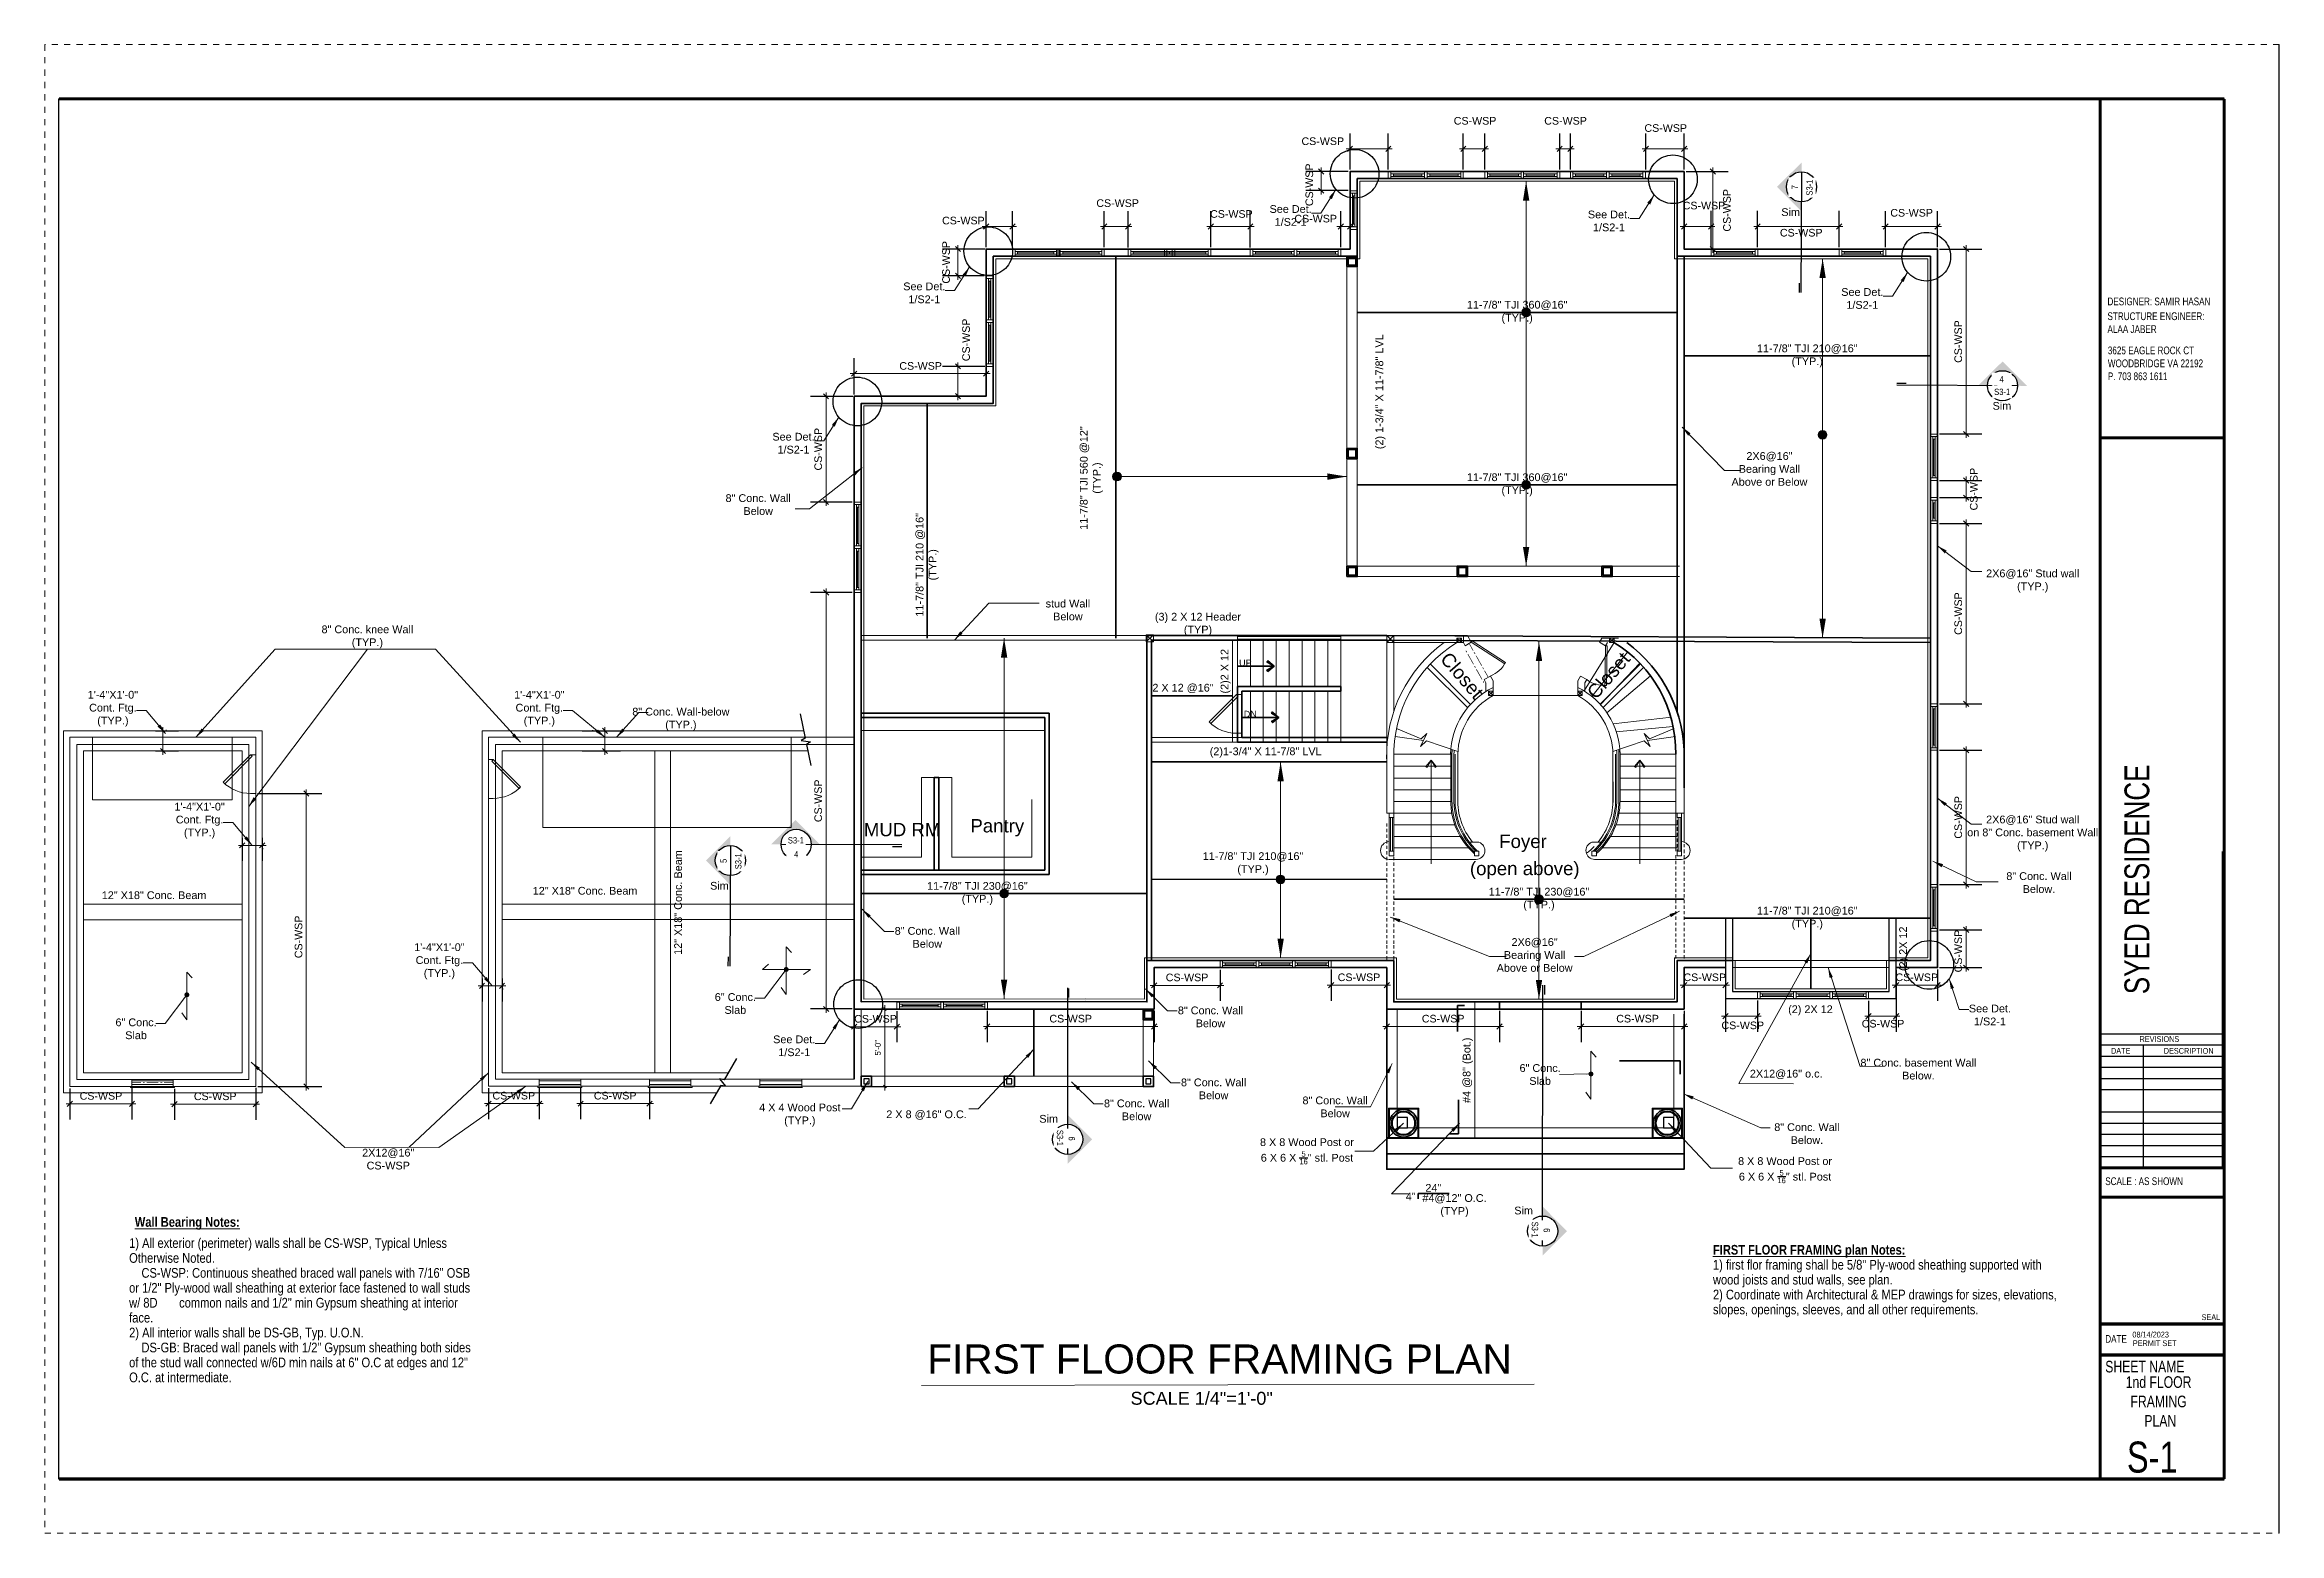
# Paper-space layout 'S-1' of a CAD drawing. Extents: x 0.6 to 36.6, y 0.3 to 24.3.
# The model-space entities are those that its viewports show. They can reach past a viewport. Long polylines and large blocks are cut down to what shows.
import ezdxf

# ---------------------------------------------------------------- set-up
doc = ezdxf.new("R2010")
doc.units = 0
doc.header["$LTSCALE"] = 8
doc.header["$MEASUREMENT"] = 0
for name, pattern in [('10183Civbase$0$DASHED', [0.75, 0.5, -0.25]), ('11136-Civbase$0${ Gas Line }', [3.355, 1, -0.08, 0.08, -0.625, 0.08, -0.625, 0.08, -0.625, -0.08, 0.08]), ('Dashed', [0.75, 0.5, -0.25]), ('Hidden (½x)', [0.1875, 0.125, -0.0625]), ('HIDDEN2', [0.1875, 0.125, -0.0625])]:
    doc.linetypes.add(name, pattern=pattern)
doc.layers.get('0').update_dxf_attribs({"lineweight": 9})
doc.layers.get('DefPoints').update_dxf_attribs({"color": 17})
for name, color, linetype in [('$1$DETAIL', 1, 'Continuous'), ('ANNSXTEXT', 2, 'Continuous'), ('Border', 53, 'Continuous'), ('PDF3_Text', 7, 'Continuous'), ('S-DIM', 3, 'Continuous'), ('S-MARK', 3, 'Continuous')]:
    doc.layers.add(name, color=color, linetype=linetype)
for name, color, linetype, lineweight in [('A-DIM-480', 52, 'Continuous', 18), ('A-stairs', 30, 'Continuous', 13), ('A-WALL', 7, 'Continuous', 40), ('A-Wall-New', 1, 'Continuous', 50), ('A-windoor', 2, 'Continuous', 13), ('AA-text', 1, 'Continuous', 25), ('Details', 2, 'Continuous', 15), ('DIM', 8, 'Continuous', 5), ('DIM_DA', 4, 'Continuous', 25), ('door', 43, 'Continuous', 13), ('G-ANNO-TEXT', 251, 'Continuous', 9), ('TEXT', 6, 'Continuous', 25)]:
    doc.layers.add(name, color=color, linetype=linetype, lineweight=lineweight)
doc.layers.add('No Plot', color=33, linetype='HIDDEN2', lineweight=18, plot=False)
doc.layers.add('PDF2_Layer 1', color=7, linetype='Continuous', true_color=0xffffff)
doc.styles.add('Arial_1', font='arial.ttf', dxfattribs={"height": 5.901198})
doc.styles.add('PDF Arial', font='arial.ttf')
doc.styles.get("Standard").update_dxf_attribs({"font": 'stylu.ttf'})
doc.styles.add('Technic', font='technic_.ttf', dxfattribs={"height": 9.27907})
doc.styles.add('Technic_2', font='technic_.ttf', dxfattribs={"height": 6.959302})
doc.styles.add('Text - MM', font='arial.ttf', dxfattribs={"width": 0.75, "height": 0.09375})
doc.styles.add('TX_1-4in', font='arial.ttf', dxfattribs={"height": 4})
doc.dimstyles.new('Forum 24', dxfattribs={"dimscale": 24, "dimtxt": 0.1875, "dimasz": 0.09375, "dimexe": 0.0625, "dimexo": 0.0625, "dimgap": 0.125, "dimtad": 1, "dimdec": 4, "dimrnd": 1, "dimzin": 7, "dimdsep": 46, "dimlunit": 4, "dimtxsty": 'Standard', "dimblk": 'OBLIQUE', "dimblk1": 'DIMTICK', "dimblk2": 'OBLIQUE', "dimcen": -0.0625, "dimdle": 0.125, "dimclrd": 256, "dimclre": 256, "dimclrt": 256, "dimadec": 0, "dimazin": 0, "dimtfac": 1, "dimtdec": 4, "dimtmove": 1, "dimatfit": 3, "dimfxl": 0.0625, "dimtvp": 1.2, "dimfrac": 2, "dimtolj": 1, "dimtzin": 7, "dimlwd": 13, "dimarcsym": 0})

# ---------------------------------------------------------------- blocks, each defined once
blk = doc.blocks.new('*U153')
for p, q in [((-18, 0), (14, 0)), ((-18, -3.75), (-18, -1.75)), ((-18, -1.75), (14, -1.75)), ((14, -3.75), (-18, -3.75)), ((-18, -5.5), (14, -5.5)), ((-16, -1.75), (-16, -3.75)), ((12, -2.75), (-16, -2.75)), ((12, -1.75), (12, -3.75)), ((14, -1.75), (14, -3.75))]:
    blk.add_line(p, q)
blk.add_lwpolyline([(-18, -5.5), (-20, -5.5), (-20, 0), (-18, 0)], close=True)
at = {"extrusion": (0, 0, -1)}
blk.add_lwpolyline([(-14, -5.5), (-16, -5.5), (-16, 0), (-14, 0)], close=True, dxfattribs=at)
blk = doc.blocks.new('*U427')
for p, q in [((-30, 0), (-30, 4)), ((0, 0), (0, 4))]:
    blk.add_line(p, q)
blk.add_lwpolyline([(0, 0), (-21.2, -21.2), (-22.5, -20), (-1.2, 1.2)], close=True)
blk.add_arc((0, 0), 30, 180, 225)
blk = doc.blocks.new('*U154')
for p, q in [((-18, 0), (8, 0)), ((-18, -3.75), (-18, -1.75)), ((-18, -1.75), (8, -1.75)), ((8, -3.75), (-18, -3.75)), ((-18, -5.5), (8, -5.5)), ((-16, -1.75), (-16, -3.75)), ((6, -2.75), (-16, -2.75)), ((6, -1.75), (6, -3.75)), ((8, -1.75), (8, -3.75))]:
    blk.add_line(p, q)
blk.add_lwpolyline([(-18, -5.5), (-20, -5.5), (-20, 0), (-18, 0)], close=True)
at = {"extrusion": (0, 0, -1)}
blk.add_lwpolyline([(-8, -5.5), (-10, -5.5), (-10, 0), (-8, 0)], close=True, dxfattribs=at)
blk = doc.blocks.new('*U161')
for p, q in [((-12, 0), (14, 0)), ((-12, -3.75), (-12, -1.75)), ((-12, -1.75), (14, -1.75)), ((14, -3.75), (-12, -3.75)), ((-12, -5.5), (14, -5.5)), ((-10, -1.75), (-10, -3.75)), ((12, -2.75), (-10, -2.75)), ((12, -1.75), (12, -3.75)), ((14, -1.75), (14, -3.75))]:
    blk.add_line(p, q)
blk.add_lwpolyline([(-12, -5.5), (-14, -5.5), (-14, 0), (-12, 0)], close=True)
at = {"extrusion": (0, 0, -1)}
blk.add_lwpolyline([(-14, -5.5), (-16, -5.5), (-16, 0), (-14, 0)], close=True, dxfattribs=at)
blk = doc.blocks.new('_Oblique')
at = {"color": 0, "linetype": 'ByBlock', "lineweight": -2}
blk.add_line((-0.5, -0.5), (0.5, 0.5), dxfattribs=at)
blk = doc.blocks.new('*D589')
at = {"layer": 'A-DIM-480', "lineweight": -2, "transparency": 16777216}
for p, q in [((12061, -7824.5), (12079.2, -7824.5)), ((12061, -7884.5), (12079.2, -7884.5))]:
    blk.add_line(p, q, dxfattribs=at)
at = {"layer": 'A-DIM-480', "lineweight": 13, "transparency": 16777216}
blk.add_line((12077.7, -7821.5), (12077.7, -7887.5), dxfattribs=at)
at = {"layer": 'DefPoints', "color": 0, "transparency": 16777216}
for p in [(12059.5, -7824.5), (12059.5, -7884.5), (12077.7, -7884.5)]:
    blk.add_point(p, dxfattribs=at)
at = {"layer": 'A-DIM-480', "lineweight": 13, "transparency": 16777216, "xscale": 2.25, "yscale": 2.25, "zscale": 2.25}
for p, rotation in [((12077.7, -7824.5), 90), ((12077.7, -7884.5), 270)]:
    blk.add_blockref('_Oblique', p, dxfattribs=dict(at, rotation=rotation))
at = {"layer": 'A-DIM-480', "transparency": 16777216, "insert": (12072.3, -7854.5), "char_height": 4.5, "attachment_point": 5, "rotation": 90}
blk.add_mtext('\\A1;5\'-0"', dxfattribs=at)
blk = doc.blocks.new('DIMTICK')
for p, q in [((-1, 0), (1, 0)), ((0, 1), (0, -1))]:
    blk.add_line(p, q)
at = {"const_width": 0.141}
blk.add_lwpolyline([(0.71, 0.71), (-0.71, -0.71)], dxfattribs=at)
blk = doc.blocks.new('*U402')
for p, q in [((-2, 0), (14, 0)), ((-2, -3.75), (-2, -1.75)), ((-2, -1.75), (14, -1.75)), ((14, -3.75), (-2, -3.75)), ((-2, -5.5), (14, -5.5)), ((0, -1.75), (0, -3.75)), ((12, -2.75), (0, -2.75)), ((12, -1.75), (12, -3.75)), ((14, -1.75), (14, -3.75))]:
    blk.add_line(p, q)
blk.add_lwpolyline([(-2, -5.5), (-4, -5.5), (-4, 0), (-2, 0)], close=True)
at = {"extrusion": (0, 0, -1)}
blk.add_lwpolyline([(-14, -5.5), (-16, -5.5), (-16, 0), (-14, 0)], close=True, dxfattribs=at)
blk = doc.blocks.new('*U496')
for p, q in [((-30, 0), (-30, 4)), ((0, 0), (0, 4))]:
    blk.add_line(p, q)
blk.add_lwpolyline([(0, 0), (-21.2, -21.2), (-22.5, -20), (-1.2, 1.2)], close=True)
blk.add_arc((0, 0), 30, 180, 225)
blk = doc.blocks.new('*U495')
for p, q in [((0, 0), (0, -4)), ((-30, 0), (-30, -4))]:
    blk.add_line(p, q)
blk.add_lwpolyline([(0, 0), (-21.2, 21.2), (-22.5, 20), (-1.2, -1.2)], close=True)
blk.add_arc((0, 0), 30, 135, 180)
blk = doc.blocks.new('*D592')
at = {"layer": 'DefPoints', "color": 0, "linetype": 'ByBlock', "transparency": 16777216}
for p in [(12437.6, -7158.9), (12437.6, -7176.4), (12467.2, -7176.4)]:
    blk.add_point(p, dxfattribs=at)
at = {"layer": 'DIM_DA', "linetype": 'ByBlock', "lineweight": -2, "transparency": 16777216}
for p, q in [((12437.6, -7174.9), (12437.6, -7146.9)), ((12467.2, -7174.9), (12467.2, -7146.9))]:
    blk.add_line(p, q, dxfattribs=at)
at = {"layer": 'DIM_DA', "lineweight": 13, "transparency": 16777216}
blk.add_line((12470.2, -7158.9), (12434.6, -7158.9), dxfattribs=at)
at = {"layer": 'DIM_DA', "linetype": 'ByBlock', "lineweight": 13, "transparency": 16777216, "xscale": 4, "yscale": 4, "zscale": 4, "rotation": 180}
blk.add_blockref('_Oblique', (12437.6, -7158.9), dxfattribs=at)
at = {"layer": 'DIM_DA', "linetype": 'ByBlock', "lineweight": 13, "transparency": 16777216, "xscale": 4, "yscale": 4, "zscale": 4}
blk.add_blockref('_Oblique', (12467.2, -7158.9), dxfattribs=at)
at = {"layer": 'DIM_DA', "linetype": 'ByBlock', "transparency": 16777216, "insert": (12416.5, -7153), "char_height": 5.9, "attachment_point": 5, "style": 'Arial_1'}
blk.add_mtext('\\A1;CS-WSP', dxfattribs=at)
blk = doc.blocks.new('*D593')
at = {"layer": 'DefPoints', "color": 0, "linetype": 'ByBlock', "transparency": 16777216}
for p in [(12156.1, -7219), (12156.1, -7236.4), (12176.5, -7236.7)]:
    blk.add_point(p, dxfattribs=at)
at = {"layer": 'DIM_DA', "linetype": 'ByBlock', "lineweight": -2, "transparency": 16777216}
for p, q in [((12156.1, -7234.9), (12156.1, -7207)), ((12176.5, -7235.2), (12176.5, -7207))]:
    blk.add_line(p, q, dxfattribs=at)
at = {"layer": 'DIM_DA', "lineweight": 13, "transparency": 16777216}
blk.add_line((12179.5, -7219), (12153.1, -7219), dxfattribs=at)
at = {"layer": 'DIM_DA', "linetype": 'ByBlock', "lineweight": 13, "transparency": 16777216, "xscale": 4, "yscale": 4, "zscale": 4, "rotation": 180}
blk.add_blockref('_Oblique', (12156.1, -7219), dxfattribs=at)
at = {"layer": 'DIM_DA', "linetype": 'ByBlock', "lineweight": 13, "transparency": 16777216, "xscale": 4, "yscale": 4, "zscale": 4}
blk.add_blockref('_Oblique', (12176.5, -7219), dxfattribs=at)
at = {"layer": 'DIM_DA', "linetype": 'ByBlock', "transparency": 16777216, "insert": (12138.5, -7214.4), "char_height": 5.9, "attachment_point": 5, "style": 'Arial_1'}
blk.add_mtext('\\A1;CS-WSP', dxfattribs=at)
blk = doc.blocks.new('*D594')
at = {"layer": 'DefPoints', "color": 0, "linetype": 'ByBlock', "transparency": 16777216}
for p in [(12525.2, -7158.9), (12525.2, -7176.4), (12541.8, -7176.4)]:
    blk.add_point(p, dxfattribs=at)
at = {"layer": 'DIM_DA', "linetype": 'ByBlock', "lineweight": -2, "transparency": 16777216}
for p, q in [((12525.2, -7174.9), (12525.2, -7146.9)), ((12541.8, -7174.9), (12541.8, -7146.9))]:
    blk.add_line(p, q, dxfattribs=at)
at = {"layer": 'DIM_DA', "lineweight": 13, "transparency": 16777216}
blk.add_line((12544.8, -7158.9), (12522.2, -7158.9), dxfattribs=at)
at = {"layer": 'DIM_DA', "linetype": 'ByBlock', "lineweight": 13, "transparency": 16777216, "xscale": 4, "yscale": 4, "zscale": 4, "rotation": 180}
blk.add_blockref('_Oblique', (12525.2, -7158.9), dxfattribs=at)
at = {"layer": 'DIM_DA', "linetype": 'ByBlock', "lineweight": 13, "transparency": 16777216, "xscale": 4, "yscale": 4, "zscale": 4}
blk.add_blockref('_Oblique', (12541.8, -7158.9), dxfattribs=at)
at = {"layer": 'DIM_DA', "linetype": 'ByBlock', "transparency": 16777216, "insert": (12534.3, -7137.2), "char_height": 5.9, "attachment_point": 5, "style": 'Arial_1'}
blk.add_mtext('\\A1;CS-WSP', dxfattribs=at)
blk = doc.blocks.new('*D595')
at = {"layer": 'DefPoints', "color": 0, "linetype": 'ByBlock', "transparency": 16777216}
for p in [(12247.5, -7219), (12247.5, -7236.5), (12265.9, -7236.7)]:
    blk.add_point(p, dxfattribs=at)
at = {"layer": 'DIM_DA', "linetype": 'ByBlock', "lineweight": -2, "transparency": 16777216}
for p, q in [((12247.5, -7235), (12247.5, -7207)), ((12265.9, -7235.2), (12265.9, -7207))]:
    blk.add_line(p, q, dxfattribs=at)
at = {"layer": 'DIM_DA', "lineweight": 13, "transparency": 16777216}
blk.add_line((12268.9, -7219), (12244.5, -7219), dxfattribs=at)
at = {"layer": 'DIM_DA', "linetype": 'ByBlock', "lineweight": 13, "transparency": 16777216, "xscale": 4, "yscale": 4, "zscale": 4, "rotation": 180}
blk.add_blockref('_Oblique', (12247.5, -7219), dxfattribs=at)
at = {"layer": 'DIM_DA', "linetype": 'ByBlock', "lineweight": 13, "transparency": 16777216, "xscale": 4, "yscale": 4, "zscale": 4}
blk.add_blockref('_Oblique', (12265.9, -7219), dxfattribs=at)
at = {"layer": 'DIM_DA', "linetype": 'ByBlock', "transparency": 16777216, "insert": (12257.8, -7200.9), "char_height": 5.9, "attachment_point": 5, "style": 'Arial_1'}
blk.add_mtext('\\A1;CS-WSP', dxfattribs=at)
blk = doc.blocks.new('*D596')
at = {"layer": 'DefPoints', "color": 0, "linetype": 'ByBlock', "transparency": 16777216}
for p in [(12599.8, -7158.9), (12599.8, -7176.4), (12608, -7176.4)]:
    blk.add_point(p, dxfattribs=at)
at = {"layer": 'DIM_DA', "linetype": 'ByBlock', "lineweight": -2, "transparency": 16777216}
for p, q in [((12599.8, -7174.9), (12599.8, -7146.9)), ((12608, -7174.9), (12608, -7146.9))]:
    blk.add_line(p, q, dxfattribs=at)
at = {"layer": 'DIM_DA', "lineweight": 13, "transparency": 16777216}
blk.add_line((12611, -7158.9), (12596.8, -7158.9), dxfattribs=at)
at = {"layer": 'DIM_DA', "linetype": 'ByBlock', "lineweight": 13, "transparency": 16777216, "xscale": 4, "yscale": 4, "zscale": 4, "rotation": 180}
blk.add_blockref('_Oblique', (12599.8, -7158.9), dxfattribs=at)
at = {"layer": 'DIM_DA', "linetype": 'ByBlock', "lineweight": 13, "transparency": 16777216, "xscale": 4, "yscale": 4, "zscale": 4}
blk.add_blockref('_Oblique', (12608, -7158.9), dxfattribs=at)
at = {"layer": 'DIM_DA', "linetype": 'ByBlock', "transparency": 16777216, "insert": (12604.3, -7137.2), "char_height": 5.9, "attachment_point": 5, "style": 'Arial_1'}
blk.add_mtext('\\A1;CS-WSP', dxfattribs=at)
blk = doc.blocks.new('*D597')
at = {"layer": 'DefPoints', "color": 0, "linetype": 'ByBlock', "transparency": 16777216}
for p in [(12329.9, -7219), (12329.9, -7236.5), (12360.4, -7236.7)]:
    blk.add_point(p, dxfattribs=at)
at = {"layer": 'DIM_DA', "linetype": 'ByBlock', "lineweight": -2, "transparency": 16777216}
for p, q in [((12329.9, -7235), (12329.9, -7207)), ((12360.4, -7235.2), (12360.4, -7207))]:
    blk.add_line(p, q, dxfattribs=at)
at = {"layer": 'DIM_DA', "lineweight": 13, "transparency": 16777216}
blk.add_line((12363.4, -7219), (12326.9, -7219), dxfattribs=at)
at = {"layer": 'DIM_DA', "linetype": 'ByBlock', "lineweight": 13, "transparency": 16777216, "xscale": 4, "yscale": 4, "zscale": 4, "rotation": 180}
blk.add_blockref('_Oblique', (12329.9, -7219), dxfattribs=at)
at = {"layer": 'DIM_DA', "linetype": 'ByBlock', "lineweight": 13, "transparency": 16777216, "xscale": 4, "yscale": 4, "zscale": 4}
blk.add_blockref('_Oblique', (12360.4, -7219), dxfattribs=at)
at = {"layer": 'DIM_DA', "linetype": 'ByBlock', "transparency": 16777216, "insert": (12345.8, -7209.3), "char_height": 5.9, "attachment_point": 5, "style": 'Arial_1'}
blk.add_mtext('\\A1;CS-WSP', dxfattribs=at)
blk = doc.blocks.new('*D598')
at = {"layer": 'DefPoints', "color": 0, "linetype": 'ByBlock', "transparency": 16777216}
for p in [(12666.5, -7158.9), (12666.5, -7176.4), (12696, -7176.4)]:
    blk.add_point(p, dxfattribs=at)
at = {"layer": 'DIM_DA', "linetype": 'ByBlock', "lineweight": -2, "transparency": 16777216}
for p, q in [((12666.5, -7174.9), (12666.5, -7146.9)), ((12696, -7174.9), (12696, -7146.9))]:
    blk.add_line(p, q, dxfattribs=at)
at = {"layer": 'DIM_DA', "lineweight": 13, "transparency": 16777216}
blk.add_line((12699, -7158.9), (12663.5, -7158.9), dxfattribs=at)
at = {"layer": 'DIM_DA', "linetype": 'ByBlock', "lineweight": 13, "transparency": 16777216, "xscale": 4, "yscale": 4, "zscale": 4, "rotation": 180}
blk.add_blockref('_Oblique', (12666.5, -7158.9), dxfattribs=at)
at = {"layer": 'DIM_DA', "linetype": 'ByBlock', "lineweight": 13, "transparency": 16777216, "xscale": 4, "yscale": 4, "zscale": 4}
blk.add_blockref('_Oblique', (12696, -7158.9), dxfattribs=at)
at = {"layer": 'DIM_DA', "linetype": 'ByBlock', "transparency": 16777216, "insert": (12681.8, -7142.8), "char_height": 5.9, "attachment_point": 5, "style": 'Arial_1'}
blk.add_mtext('\\A1;CS-WSP', dxfattribs=at)
blk = doc.blocks.new('*D599')
at = {"layer": 'DefPoints', "color": 0, "linetype": 'ByBlock', "transparency": 16777216}
for p in [(12430.4, -7219), (12430.4, -7236.4), (12437.6, -7236.4)]:
    blk.add_point(p, dxfattribs=at)
at = {"layer": 'DIM_DA', "linetype": 'ByBlock', "lineweight": -2, "transparency": 16777216}
for p, q in [((12430.4, -7234.9), (12430.4, -7207)), ((12437.6, -7234.9), (12437.6, -7207))]:
    blk.add_line(p, q, dxfattribs=at)
at = {"layer": 'DIM_DA', "lineweight": 13, "transparency": 16777216}
blk.add_line((12440.6, -7219), (12427.4, -7219), dxfattribs=at)
at = {"layer": 'DIM_DA', "linetype": 'ByBlock', "lineweight": 13, "transparency": 16777216, "xscale": 4, "yscale": 4, "zscale": 4, "rotation": 180}
blk.add_blockref('_Oblique', (12430.4, -7219), dxfattribs=at)
at = {"layer": 'DIM_DA', "linetype": 'ByBlock', "lineweight": 13, "transparency": 16777216, "xscale": 4, "yscale": 4, "zscale": 4}
blk.add_blockref('_Oblique', (12437.6, -7219), dxfattribs=at)
at = {"layer": 'DIM_DA', "linetype": 'ByBlock', "transparency": 16777216, "insert": (12411, -7212.9), "char_height": 5.9, "attachment_point": 5, "style": 'Arial_1'}
blk.add_mtext('\\A1;CS-WSP', dxfattribs=at)
blk = doc.blocks.new('*D600')
at = {"layer": 'DefPoints', "color": 0, "linetype": 'ByBlock', "transparency": 16777216}
for p in [(12054, -7332.8), (12054, -7350.4), (12156.1, -7350.3)]:
    blk.add_point(p, dxfattribs=at)
at = {"layer": 'DIM_DA', "linetype": 'ByBlock', "lineweight": -2, "transparency": 16777216}
for p, q in [((12054, -7348.9), (12054, -7320.8)), ((12156.1, -7348.8), (12156.1, -7320.8))]:
    blk.add_line(p, q, dxfattribs=at)
at = {"layer": 'DIM_DA', "lineweight": 13, "transparency": 16777216}
blk.add_line((12159.1, -7332.8), (12051, -7332.8), dxfattribs=at)
at = {"layer": 'DIM_DA', "linetype": 'ByBlock', "lineweight": 13, "transparency": 16777216, "xscale": 4, "yscale": 4, "zscale": 4, "rotation": 180}
blk.add_blockref('_Oblique', (12054, -7332.8), dxfattribs=at)
at = {"layer": 'DIM_DA', "linetype": 'ByBlock', "lineweight": 13, "transparency": 16777216, "xscale": 4, "yscale": 4, "zscale": 4}
blk.add_blockref('_Oblique', (12156.1, -7332.8), dxfattribs=at)
at = {"layer": 'DIM_DA', "linetype": 'ByBlock', "transparency": 16777216, "insert": (12105.4, -7326.9), "char_height": 5.9, "attachment_point": 5, "style": 'Arial_1'}
blk.add_mtext('\\A1;CS-WSP', dxfattribs=at)
blk = doc.blocks.new('*D601')
at = {"layer": 'DefPoints', "color": 0, "linetype": 'ByBlock', "transparency": 16777216}
for p in [(12696, -7218.9), (12696, -7236.4), (12716.9, -7236.5)]:
    blk.add_point(p, dxfattribs=at)
at = {"layer": 'DIM_DA', "linetype": 'ByBlock', "lineweight": -2, "transparency": 16777216}
for p, q in [((12696, -7234.9), (12696, -7206.9)), ((12716.9, -7235), (12716.9, -7206.9))]:
    blk.add_line(p, q, dxfattribs=at)
at = {"layer": 'DIM_DA', "lineweight": 13, "transparency": 16777216}
blk.add_line((12719.9, -7218.9), (12693, -7218.9), dxfattribs=at)
at = {"layer": 'DIM_DA', "linetype": 'ByBlock', "lineweight": 13, "transparency": 16777216, "xscale": 4, "yscale": 4, "zscale": 4, "rotation": 180}
blk.add_blockref('_Oblique', (12696, -7218.9), dxfattribs=at)
at = {"layer": 'DIM_DA', "linetype": 'ByBlock', "lineweight": 13, "transparency": 16777216, "xscale": 4, "yscale": 4, "zscale": 4}
blk.add_blockref('_Oblique', (12716.9, -7218.9), dxfattribs=at)
at = {"layer": 'DIM_DA', "linetype": 'ByBlock', "transparency": 16777216, "insert": (12711.4, -7202.8), "char_height": 5.9, "attachment_point": 5, "style": 'Arial_1'}
blk.add_mtext('\\A1;CS-WSP', dxfattribs=at)
blk = doc.blocks.new('*D602')
at = {"layer": 'DefPoints', "color": 0, "linetype": 'ByBlock', "transparency": 16777216}
for p in [(12752.9, -7218.9), (12752.9, -7236.4), (12815.9, -7236.4)]:
    blk.add_point(p, dxfattribs=at)
at = {"layer": 'DIM_DA', "linetype": 'ByBlock', "lineweight": -2, "transparency": 16777216}
for p, q in [((12752.9, -7234.9), (12752.9, -7206.9)), ((12815.9, -7234.9), (12815.9, -7206.9))]:
    blk.add_line(p, q, dxfattribs=at)
at = {"layer": 'DIM_DA', "lineweight": 13, "transparency": 16777216}
blk.add_line((12818.9, -7218.9), (12749.9, -7218.9), dxfattribs=at)
at = {"layer": 'DIM_DA', "linetype": 'ByBlock', "lineweight": 13, "transparency": 16777216, "xscale": 4, "yscale": 4, "zscale": 4, "rotation": 180}
blk.add_blockref('_Oblique', (12752.9, -7218.9), dxfattribs=at)
at = {"layer": 'DIM_DA', "linetype": 'ByBlock', "lineweight": 13, "transparency": 16777216, "xscale": 4, "yscale": 4, "zscale": 4}
blk.add_blockref('_Oblique', (12815.9, -7218.9), dxfattribs=at)
at = {"layer": 'DIM_DA', "linetype": 'ByBlock', "transparency": 16777216, "insert": (12786.6, -7223.8), "char_height": 5.9, "attachment_point": 5, "style": 'Arial_1'}
blk.add_mtext('\\A1;CS-WSP', dxfattribs=at)
blk = doc.blocks.new('*D603')
at = {"layer": 'DefPoints', "color": 0, "linetype": 'ByBlock', "transparency": 16777216}
for p in [(12851.9, -7219), (12851.9, -7236.5), (12892, -7236.4)]:
    blk.add_point(p, dxfattribs=at)
at = {"layer": 'DIM_DA', "linetype": 'ByBlock', "lineweight": -2, "transparency": 16777216}
for p, q in [((12851.9, -7235), (12851.9, -7207)), ((12892, -7234.9), (12892, -7207))]:
    blk.add_line(p, q, dxfattribs=at)
at = {"layer": 'DIM_DA', "lineweight": 13, "transparency": 16777216}
blk.add_line((12895, -7219), (12848.9, -7219), dxfattribs=at)
at = {"layer": 'DIM_DA', "linetype": 'ByBlock', "lineweight": 13, "transparency": 16777216, "xscale": 4, "yscale": 4, "zscale": 4, "rotation": 180}
blk.add_blockref('_Oblique', (12851.9, -7219), dxfattribs=at)
at = {"layer": 'DIM_DA', "linetype": 'ByBlock', "lineweight": 13, "transparency": 16777216, "xscale": 4, "yscale": 4, "zscale": 4}
blk.add_blockref('_Oblique', (12892, -7219), dxfattribs=at)
at = {"layer": 'DIM_DA', "linetype": 'ByBlock', "transparency": 16777216, "insert": (12872, -7208.4), "char_height": 5.9, "attachment_point": 5, "style": 'Arial_1'}
blk.add_mtext('\\A1;CS-WSP', dxfattribs=at)
blk = doc.blocks.new('*D604')
at = {"layer": 'DefPoints', "color": 0, "linetype": 'ByBlock', "transparency": 16777216}
for p in [(12053.9, -7502.2), (12032.3, -7824.5), (12054, -7824.5)]:
    blk.add_point(p, dxfattribs=at)
at = {"layer": 'DIM_DA', "linetype": 'ByBlock', "lineweight": -2, "transparency": 16777216}
for p, q in [((12052.4, -7502.2), (12020.3, -7502.2)), ((12052.5, -7824.5), (12020.3, -7824.5))]:
    blk.add_line(p, q, dxfattribs=at)
at = {"layer": 'DIM_DA', "lineweight": 13, "transparency": 16777216}
blk.add_line((12032.3, -7499.2), (12032.3, -7827.5), dxfattribs=at)
at = {"layer": 'DIM_DA', "linetype": 'ByBlock', "lineweight": 13, "transparency": 16777216, "xscale": 4, "yscale": 4, "zscale": 4}
for p, rotation in [((12032.3, -7502.2), 90), ((12032.3, -7824.5), 270)]:
    blk.add_blockref('_Oblique', p, dxfattribs=dict(at, rotation=rotation))
at = {"layer": 'DIM_DA', "linetype": 'ByBlock', "transparency": 16777216, "insert": (12026.2, -7663.4), "char_height": 5.9, "attachment_point": 5, "rotation": 90, "style": 'Arial_1'}
blk.add_mtext('\\A1;CS-WSP', dxfattribs=at)
blk = doc.blocks.new('*D605')
at = {"layer": 'DefPoints', "color": 0, "linetype": 'ByBlock', "transparency": 16777216}
for p in [(12054.5, -7350.4), (12032.2, -7432.2), (12053.9, -7432.2)]:
    blk.add_point(p, dxfattribs=at)
at = {"layer": 'DIM_DA', "linetype": 'ByBlock', "lineweight": -2, "transparency": 16777216}
for p, q in [((12053, -7350.4), (12020.2, -7350.4)), ((12052.4, -7432.2), (12020.2, -7432.2))]:
    blk.add_line(p, q, dxfattribs=at)
at = {"layer": 'DIM_DA', "lineweight": 13, "transparency": 16777216}
blk.add_line((12032.2, -7347.4), (12032.2, -7435.2), dxfattribs=at)
at = {"layer": 'DIM_DA', "linetype": 'ByBlock', "lineweight": 13, "transparency": 16777216, "xscale": 4, "yscale": 4, "zscale": 4}
for p, rotation in [((12032.2, -7350.4), 90), ((12032.2, -7432.2), 270)]:
    blk.add_blockref('_Oblique', p, dxfattribs=dict(at, rotation=rotation))
at = {"layer": 'DIM_DA', "linetype": 'ByBlock', "transparency": 16777216, "insert": (12026.2, -7391.3), "char_height": 5.9, "attachment_point": 5, "rotation": 90, "style": 'Arial_1'}
blk.add_mtext('\\A1;CS-WSP', dxfattribs=at)
blk = doc.blocks.new('*D606')
at = {"layer": 'DefPoints', "color": 0, "linetype": 'ByBlock', "transparency": 16777216}
for p in [(12892, -7763.3), (12914.2, -7763.3), (12892, -7792.5)]:
    blk.add_point(p, dxfattribs=at)
at = {"layer": 'DIM_DA', "lineweight": 13, "transparency": 16777216}
blk.add_line((12914.2, -7795.5), (12914.2, -7760.3), dxfattribs=at)
at = {"layer": 'DIM_DA', "linetype": 'ByBlock', "lineweight": -2, "transparency": 16777216}
for p, q in [((12893.5, -7763.3), (12926.2, -7763.3)), ((12893.5, -7792.5), (12926.2, -7792.5))]:
    blk.add_line(p, q, dxfattribs=at)
at = {"layer": 'DIM_DA', "linetype": 'ByBlock', "lineweight": 13, "transparency": 16777216, "xscale": 4, "yscale": 4, "zscale": 4}
for p, rotation in [((12914.2, -7763.3), 90), ((12914.2, -7792.5), 270)]:
    blk.add_blockref('_Oblique', p, dxfattribs=dict(at, rotation=rotation))
at = {"layer": 'DIM_DA', "linetype": 'ByBlock', "transparency": 16777216, "insert": (12908.1, -7779.7), "char_height": 5.9, "attachment_point": 5, "rotation": 90, "style": 'Arial_1'}
blk.add_mtext('\\A1;CS-WSP', dxfattribs=at)
blk = doc.blocks.new('*D607')
at = {"layer": 'DefPoints', "color": 0, "linetype": 'ByBlock', "transparency": 16777216}
for p in [(12892, -7624.3), (12914.2, -7624.3), (12892, -7728.2)]:
    blk.add_point(p, dxfattribs=at)
at = {"layer": 'DIM_DA', "lineweight": 13, "transparency": 16777216}
blk.add_line((12914.2, -7731.2), (12914.2, -7621.3), dxfattribs=at)
at = {"layer": 'DIM_DA', "linetype": 'ByBlock', "lineweight": -2, "transparency": 16777216}
for p, q in [((12893.5, -7624.3), (12926.2, -7624.3)), ((12893.5, -7728.2), (12926.2, -7728.2))]:
    blk.add_line(p, q, dxfattribs=at)
at = {"layer": 'DIM_DA', "linetype": 'ByBlock', "lineweight": 13, "transparency": 16777216, "xscale": 4, "yscale": 4, "zscale": 4}
for p, rotation in [((12914.2, -7624.3), 90), ((12914.2, -7728.2), 270)]:
    blk.add_blockref('_Oblique', p, dxfattribs=dict(at, rotation=rotation))
at = {"layer": 'DIM_DA', "linetype": 'ByBlock', "transparency": 16777216, "insert": (12908.1, -7676.2), "char_height": 5.9, "attachment_point": 5, "rotation": 90, "style": 'Arial_1'}
blk.add_mtext('\\A1;CS-WSP', dxfattribs=at)
blk = doc.blocks.new('*D608')
at = {"layer": 'DefPoints', "color": 0, "linetype": 'ByBlock', "transparency": 16777216}
for p in [(12892, -7448.8), (12914.2, -7448.8), (12892, -7588.3)]:
    blk.add_point(p, dxfattribs=at)
at = {"layer": 'DIM_DA', "linetype": 'ByBlock', "lineweight": -2, "transparency": 16777216}
for p, q in [((12893.5, -7448.8), (12926.2, -7448.8)), ((12893.5, -7588.3), (12926.2, -7588.3))]:
    blk.add_line(p, q, dxfattribs=at)
at = {"layer": 'DIM_DA', "lineweight": 13, "transparency": 16777216}
blk.add_line((12914.2, -7591.3), (12914.2, -7445.8), dxfattribs=at)
at = {"layer": 'DIM_DA', "linetype": 'ByBlock', "lineweight": 13, "transparency": 16777216, "xscale": 4, "yscale": 4, "zscale": 4}
for p, rotation in [((12914.2, -7448.8), 90), ((12914.2, -7588.3), 270)]:
    blk.add_blockref('_Oblique', p, dxfattribs=dict(at, rotation=rotation))
at = {"layer": 'DIM_DA', "linetype": 'ByBlock', "transparency": 16777216, "insert": (12908.1, -7518.5), "char_height": 5.9, "attachment_point": 5, "rotation": 90, "style": 'Arial_1'}
blk.add_mtext('\\A1;CS-WSP', dxfattribs=at)
blk = doc.blocks.new('*D609')
at = {"layer": 'DefPoints', "color": 0, "linetype": 'ByBlock', "transparency": 16777216}
for p in [(12892, -7415.5), (12914.2, -7415.5), (12892, -7428.8)]:
    blk.add_point(p, dxfattribs=at)
at = {"layer": 'DIM_DA', "linetype": 'ByBlock', "lineweight": -2, "transparency": 16777216}
for p, q in [((12893.5, -7415.5), (12926.2, -7415.5)), ((12893.5, -7428.8), (12926.2, -7428.8))]:
    blk.add_line(p, q, dxfattribs=at)
at = {"layer": 'DIM_DA', "lineweight": 13, "transparency": 16777216}
blk.add_line((12914.2, -7431.8), (12914.2, -7412.5), dxfattribs=at)
at = {"layer": 'DIM_DA', "linetype": 'ByBlock', "lineweight": 13, "transparency": 16777216, "xscale": 4, "yscale": 4, "zscale": 4}
for p, rotation in [((12914.2, -7415.5), 90), ((12914.2, -7428.8), 270)]:
    blk.add_blockref('_Oblique', p, dxfattribs=dict(at, rotation=rotation))
at = {"layer": 'DIM_DA', "linetype": 'ByBlock', "transparency": 16777216, "insert": (12920.1, -7422.2), "char_height": 5.9, "attachment_point": 5, "rotation": 90, "style": 'Arial_1'}
blk.add_mtext('\\A1;CS-WSP', dxfattribs=at)
blk = doc.blocks.new('*D610')
at = {"layer": 'DefPoints', "color": 0, "linetype": 'ByBlock', "transparency": 16777216}
for p in [(12892, -7236.4), (12914.2, -7236.4), (12892, -7379.5)]:
    blk.add_point(p, dxfattribs=at)
at = {"layer": 'DIM_DA', "linetype": 'ByBlock', "lineweight": -2, "transparency": 16777216}
for p, q in [((12893.5, -7236.4), (12926.2, -7236.4)), ((12893.5, -7379.5), (12926.2, -7379.5))]:
    blk.add_line(p, q, dxfattribs=at)
at = {"layer": 'DIM_DA', "lineweight": 13, "transparency": 16777216}
blk.add_line((12914.2, -7382.5), (12914.2, -7233.4), dxfattribs=at)
at = {"layer": 'DIM_DA', "linetype": 'ByBlock', "lineweight": 13, "transparency": 16777216, "xscale": 4, "yscale": 4, "zscale": 4}
for p, rotation in [((12914.2, -7236.4), 90), ((12914.2, -7379.5), 270)]:
    blk.add_blockref('_Oblique', p, dxfattribs=dict(at, rotation=rotation))
at = {"layer": 'DIM_DA', "linetype": 'ByBlock', "transparency": 16777216, "insert": (12908.1, -7308), "char_height": 5.9, "attachment_point": 5, "rotation": 90, "style": 'Arial_1'}
blk.add_mtext('\\A1;CS-WSP', dxfattribs=at)
blk = doc.blocks.new('*D611')
at = {"layer": 'DefPoints', "color": 0, "linetype": 'ByBlock', "transparency": 16777216}
for p in [(12860, -7792.7), (12892, -7792.5), (12892, -7806.1)]:
    blk.add_point(p, dxfattribs=at)
at = {"layer": 'DIM_DA', "linetype": 'ByBlock', "lineweight": -2, "transparency": 16777216}
for p, q in [((12860, -7794.2), (12860, -7818.1)), ((12892, -7794), (12892, -7818.1))]:
    blk.add_line(p, q, dxfattribs=at)
at = {"layer": 'DIM_DA', "lineweight": 13, "transparency": 16777216}
blk.add_line((12857, -7806.1), (12895, -7806.1), dxfattribs=at)
at = {"layer": 'DIM_DA', "linetype": 'ByBlock', "lineweight": 13, "transparency": 16777216, "xscale": 4, "yscale": 4, "zscale": 4, "rotation": 180}
blk.add_blockref('_Oblique', (12860, -7806.1), dxfattribs=at)
at = {"layer": 'DIM_DA', "linetype": 'ByBlock', "lineweight": 13, "transparency": 16777216, "xscale": 4, "yscale": 4, "zscale": 4}
blk.add_blockref('_Oblique', (12892, -7806.1), dxfattribs=at)
at = {"layer": 'DIM_DA', "linetype": 'ByBlock', "transparency": 16777216, "insert": (12876, -7800), "char_height": 5.9, "attachment_point": 5, "style": 'Arial_1'}
blk.add_mtext('\\A1;CS-WSP', dxfattribs=at)
blk = doc.blocks.new('*D612')
at = {"layer": 'DefPoints', "color": 0, "linetype": 'ByBlock', "transparency": 16777216}
for p in [(12838.7, -7816.7), (12860, -7816.5), (12860, -7830.1)]:
    blk.add_point(p, dxfattribs=at)
at = {"layer": 'DIM_DA', "lineweight": 13, "transparency": 16777216}
blk.add_line((12835.7, -7830.1), (12863, -7830.1), dxfattribs=at)
at = {"layer": 'DIM_DA', "linetype": 'ByBlock', "lineweight": -2, "transparency": 16777216}
for p, q in [((12838.7, -7818.2), (12838.7, -7842.1)), ((12860, -7818), (12860, -7842.1))]:
    blk.add_line(p, q, dxfattribs=at)
at = {"layer": 'DIM_DA', "linetype": 'ByBlock', "lineweight": 13, "transparency": 16777216, "xscale": 4, "yscale": 4, "zscale": 4, "rotation": 180}
blk.add_blockref('_Oblique', (12838.7, -7830.1), dxfattribs=at)
at = {"layer": 'DIM_DA', "linetype": 'ByBlock', "lineweight": 13, "transparency": 16777216, "xscale": 4, "yscale": 4, "zscale": 4}
blk.add_blockref('_Oblique', (12860, -7830.1), dxfattribs=at)
at = {"layer": 'DIM_DA', "linetype": 'ByBlock', "transparency": 16777216, "insert": (12849.9, -7835.9), "char_height": 5.9, "attachment_point": 5, "style": 'Arial_1'}
blk.add_mtext('\\A1;CS-WSP', dxfattribs=at)
blk = doc.blocks.new('*D613')
at = {"layer": 'DefPoints', "color": 0, "linetype": 'ByBlock', "transparency": 16777216}
for p in [(12728, -7816.7), (12752.7, -7816.5), (12752.7, -7830.1)]:
    blk.add_point(p, dxfattribs=at)
at = {"layer": 'DIM_DA', "lineweight": 13, "transparency": 16777216}
blk.add_line((12725, -7830.1), (12755.7, -7830.1), dxfattribs=at)
at = {"layer": 'DIM_DA', "linetype": 'ByBlock', "lineweight": -2, "transparency": 16777216}
for p, q in [((12728, -7818.2), (12728, -7842.1)), ((12752.7, -7818), (12752.7, -7842.1))]:
    blk.add_line(p, q, dxfattribs=at)
at = {"layer": 'DIM_DA', "linetype": 'ByBlock', "lineweight": 13, "transparency": 16777216, "xscale": 4, "yscale": 4, "zscale": 4, "rotation": 180}
blk.add_blockref('_Oblique', (12728, -7830.1), dxfattribs=at)
at = {"layer": 'DIM_DA', "linetype": 'ByBlock', "lineweight": 13, "transparency": 16777216, "xscale": 4, "yscale": 4, "zscale": 4}
blk.add_blockref('_Oblique', (12752.7, -7830.1), dxfattribs=at)
at = {"layer": 'DIM_DA', "linetype": 'ByBlock', "transparency": 16777216, "insert": (12741.4, -7837.2), "char_height": 5.9, "attachment_point": 5, "style": 'Arial_1'}
blk.add_mtext('\\A1;CS-WSP', dxfattribs=at)
blk = doc.blocks.new('*D614')
at = {"layer": 'DefPoints', "color": 0, "linetype": 'ByBlock', "transparency": 16777216}
for p in [(12696, -7792.7), (12728, -7792.5), (12728, -7806.1)]:
    blk.add_point(p, dxfattribs=at)
at = {"layer": 'DIM_DA', "linetype": 'ByBlock', "lineweight": -2, "transparency": 16777216}
for p, q in [((12696, -7794.2), (12696, -7818.1)), ((12728, -7794), (12728, -7818.1))]:
    blk.add_line(p, q, dxfattribs=at)
at = {"layer": 'DIM_DA', "lineweight": 13, "transparency": 16777216}
blk.add_line((12693, -7806.1), (12731, -7806.1), dxfattribs=at)
at = {"layer": 'DIM_DA', "linetype": 'ByBlock', "lineweight": 13, "transparency": 16777216, "xscale": 4, "yscale": 4, "zscale": 4, "rotation": 180}
blk.add_blockref('_Oblique', (12696, -7806.1), dxfattribs=at)
at = {"layer": 'DIM_DA', "linetype": 'ByBlock', "lineweight": 13, "transparency": 16777216, "xscale": 4, "yscale": 4, "zscale": 4}
blk.add_blockref('_Oblique', (12728, -7806.1), dxfattribs=at)
at = {"layer": 'DIM_DA', "linetype": 'ByBlock', "transparency": 16777216, "insert": (12712, -7800), "char_height": 5.9, "attachment_point": 5, "style": 'Arial_1'}
blk.add_mtext('\\A1;CS-WSP', dxfattribs=at)
blk = doc.blocks.new('*D615')
at = {"layer": 'DefPoints', "color": 0, "linetype": 'ByBlock', "transparency": 16777216}
for p in [(12466, -7824.5), (12553.2, -7824.5), (12553.2, -7838.1)]:
    blk.add_point(p, dxfattribs=at)
at = {"layer": 'DIM_DA', "linetype": 'ByBlock', "lineweight": -2, "transparency": 16777216}
for p, q in [((12466, -7826), (12466, -7850.1)), ((12553.2, -7826), (12553.2, -7850.1))]:
    blk.add_line(p, q, dxfattribs=at)
at = {"layer": 'DIM_DA', "lineweight": 13, "transparency": 16777216}
blk.add_line((12463, -7838.1), (12556.2, -7838.1), dxfattribs=at)
at = {"layer": 'DIM_DA', "linetype": 'ByBlock', "lineweight": 13, "transparency": 16777216, "xscale": 4, "yscale": 4, "zscale": 4, "rotation": 180}
blk.add_blockref('_Oblique', (12466, -7838.1), dxfattribs=at)
at = {"layer": 'DIM_DA', "linetype": 'ByBlock', "lineweight": 13, "transparency": 16777216, "xscale": 4, "yscale": 4, "zscale": 4}
blk.add_blockref('_Oblique', (12553.2, -7838.1), dxfattribs=at)
at = {"layer": 'DIM_DA', "linetype": 'ByBlock', "transparency": 16777216, "insert": (12509.6, -7832), "char_height": 5.9, "attachment_point": 5, "style": 'Arial_1'}
blk.add_mtext('\\A1;CS-WSP', dxfattribs=at)
blk = doc.blocks.new('*D616')
at = {"layer": 'DefPoints', "color": 0, "linetype": 'ByBlock', "transparency": 16777216}
for p in [(12423, -7792.5), (12466, -7792.5), (12466, -7806.1)]:
    blk.add_point(p, dxfattribs=at)
at = {"layer": 'DIM_DA', "linetype": 'ByBlock', "lineweight": -2, "transparency": 16777216}
for p, q in [((12423, -7794), (12423, -7818.1)), ((12466, -7794), (12466, -7818.1))]:
    blk.add_line(p, q, dxfattribs=at)
at = {"layer": 'DIM_DA', "lineweight": 13, "transparency": 16777216}
blk.add_line((12420, -7806.1), (12469, -7806.1), dxfattribs=at)
at = {"layer": 'DIM_DA', "linetype": 'ByBlock', "lineweight": 13, "transparency": 16777216, "xscale": 4, "yscale": 4, "zscale": 4, "rotation": 180}
blk.add_blockref('_Oblique', (12423, -7806.1), dxfattribs=at)
at = {"layer": 'DIM_DA', "linetype": 'ByBlock', "lineweight": 13, "transparency": 16777216, "xscale": 4, "yscale": 4, "zscale": 4}
blk.add_blockref('_Oblique', (12466, -7806.1), dxfattribs=at)
at = {"layer": 'DIM_DA', "linetype": 'ByBlock', "transparency": 16777216, "insert": (12444.5, -7800), "char_height": 5.9, "attachment_point": 5, "style": 'Arial_1'}
blk.add_mtext('\\A1;CS-WSP', dxfattribs=at)
blk = doc.blocks.new('*D617')
at = {"layer": 'DefPoints', "color": 0, "linetype": 'ByBlock', "transparency": 16777216}
for p in [(12286, -7792.5), (12337, -7792.6), (12337, -7806.2)]:
    blk.add_point(p, dxfattribs=at)
at = {"layer": 'DIM_DA', "linetype": 'ByBlock', "lineweight": -2, "transparency": 16777216}
for p, q in [((12286, -7794), (12286, -7818.2)), ((12337, -7794.1), (12337, -7818.2))]:
    blk.add_line(p, q, dxfattribs=at)
at = {"layer": 'DIM_DA', "lineweight": 13, "transparency": 16777216}
blk.add_line((12283, -7806.2), (12340, -7806.2), dxfattribs=at)
at = {"layer": 'DIM_DA', "linetype": 'ByBlock', "lineweight": 13, "transparency": 16777216, "xscale": 4, "yscale": 4, "zscale": 4, "rotation": 180}
blk.add_blockref('_Oblique', (12286, -7806.2), dxfattribs=at)
at = {"layer": 'DIM_DA', "linetype": 'ByBlock', "lineweight": 13, "transparency": 16777216, "xscale": 4, "yscale": 4, "zscale": 4}
blk.add_blockref('_Oblique', (12337, -7806.2), dxfattribs=at)
at = {"layer": 'DIM_DA', "linetype": 'ByBlock', "transparency": 16777216, "insert": (12311.5, -7800.1), "char_height": 5.9, "attachment_point": 5, "style": 'Arial_1'}
blk.add_mtext('\\A1;CS-WSP', dxfattribs=at)
blk = doc.blocks.new('*D618')
at = {"layer": 'DefPoints', "color": 0, "linetype": 'ByBlock', "transparency": 16777216}
for p in [(12157, -7824.5), (12286, -7824.5), (12286, -7838.1)]:
    blk.add_point(p, dxfattribs=at)
at = {"layer": 'DIM_DA', "linetype": 'ByBlock', "lineweight": -2, "transparency": 16777216}
for p, q in [((12157, -7826), (12157, -7850.1)), ((12286, -7826), (12286, -7850.1))]:
    blk.add_line(p, q, dxfattribs=at)
at = {"layer": 'DIM_DA', "lineweight": 13, "transparency": 16777216}
blk.add_line((12154, -7838.1), (12289, -7838.1), dxfattribs=at)
at = {"layer": 'DIM_DA', "linetype": 'ByBlock', "lineweight": 13, "transparency": 16777216, "xscale": 4, "yscale": 4, "zscale": 4, "rotation": 180}
blk.add_blockref('_Oblique', (12157, -7838.1), dxfattribs=at)
at = {"layer": 'DIM_DA', "linetype": 'ByBlock', "lineweight": 13, "transparency": 16777216, "xscale": 4, "yscale": 4, "zscale": 4}
blk.add_blockref('_Oblique', (12286, -7838.1), dxfattribs=at)
at = {"layer": 'DIM_DA', "linetype": 'ByBlock', "transparency": 16777216, "insert": (12221.5, -7832), "char_height": 5.9, "attachment_point": 5, "style": 'Arial_1'}
blk.add_mtext('\\A1;CS-WSP', dxfattribs=at)
blk = doc.blocks.new('*D619')
at = {"layer": 'DefPoints', "color": 0, "linetype": 'ByBlock', "transparency": 16777216}
for p in [(12054, -7824.8), (12087, -7824.6), (12087, -7838.2)]:
    blk.add_point(p, dxfattribs=at)
at = {"layer": 'DIM_DA', "linetype": 'ByBlock', "lineweight": -2, "transparency": 16777216}
for p, q in [((12054, -7826.3), (12054, -7850.2)), ((12087, -7826.1), (12087, -7850.2))]:
    blk.add_line(p, q, dxfattribs=at)
at = {"layer": 'DIM_DA', "lineweight": 13, "transparency": 16777216}
blk.add_line((12051, -7838.2), (12090, -7838.2), dxfattribs=at)
at = {"layer": 'DIM_DA', "linetype": 'ByBlock', "lineweight": 13, "transparency": 16777216, "xscale": 4, "yscale": 4, "zscale": 4, "rotation": 180}
blk.add_blockref('_Oblique', (12054, -7838.2), dxfattribs=at)
at = {"layer": 'DIM_DA', "linetype": 'ByBlock', "lineweight": 13, "transparency": 16777216, "xscale": 4, "yscale": 4, "zscale": 4}
blk.add_blockref('_Oblique', (12087, -7838.2), dxfattribs=at)
at = {"layer": 'DIM_DA', "linetype": 'ByBlock', "transparency": 16777216, "insert": (12070.5, -7832.1), "char_height": 5.9, "attachment_point": 5, "style": 'Arial_1'}
blk.add_mtext('\\A1;CS-WSP', dxfattribs=at)
blk = doc.blocks.new('*D620')
at = {"layer": 'DefPoints', "color": 0, "linetype": 'ByBlock', "transparency": 16777216}
for p in [(12156.6, -7236.4), (12134.3, -7257.2), (12156, -7257.2)]:
    blk.add_point(p, dxfattribs=at)
at = {"layer": 'DIM_DA', "linetype": 'ByBlock', "lineweight": -2, "transparency": 16777216}
for p, q in [((12155.1, -7236.4), (12122.3, -7236.4)), ((12154.5, -7257.2), (12122.3, -7257.2))]:
    blk.add_line(p, q, dxfattribs=at)
at = {"layer": 'DIM_DA', "lineweight": 13, "transparency": 16777216}
blk.add_line((12134.3, -7233.4), (12134.3, -7260.2), dxfattribs=at)
at = {"layer": 'DIM_DA', "linetype": 'ByBlock', "lineweight": 13, "transparency": 16777216, "xscale": 4, "yscale": 4, "zscale": 4}
for p, rotation in [((12134.3, -7236.4), 90), ((12134.3, -7257.2), 270)]:
    blk.add_blockref('_Oblique', p, dxfattribs=dict(at, rotation=rotation))
at = {"layer": 'DIM_DA', "linetype": 'ByBlock', "transparency": 16777216, "insert": (12125.1, -7246.7), "char_height": 5.9, "attachment_point": 5, "rotation": 90, "style": 'Arial_1'}
blk.add_mtext('\\A1;CS-WSP', dxfattribs=at)
blk = doc.blocks.new('*D621')
at = {"layer": 'DefPoints', "color": 0, "linetype": 'ByBlock', "transparency": 16777216}
for p in [(12156.6, -7327.2), (12134.3, -7350.3), (12156.1, -7350.3)]:
    blk.add_point(p, dxfattribs=at)
at = {"layer": 'DIM_DA', "linetype": 'ByBlock', "lineweight": -2, "transparency": 16777216}
for p, q in [((12155.1, -7327.2), (12122.3, -7327.2)), ((12154.6, -7350.3), (12122.3, -7350.3))]:
    blk.add_line(p, q, dxfattribs=at)
at = {"layer": 'DIM_DA', "lineweight": 13, "transparency": 16777216}
blk.add_line((12134.3, -7324.2), (12134.3, -7353.3), dxfattribs=at)
at = {"layer": 'DIM_DA', "linetype": 'ByBlock', "lineweight": 13, "transparency": 16777216, "xscale": 4, "yscale": 4, "zscale": 4}
for p, rotation in [((12134.3, -7327.2), 90), ((12134.3, -7350.3), 270)]:
    blk.add_blockref('_Oblique', p, dxfattribs=dict(at, rotation=rotation))
at = {"layer": 'DIM_DA', "linetype": 'ByBlock', "transparency": 16777216, "insert": (12140.6, -7306.7), "char_height": 5.9, "attachment_point": 5, "rotation": 90, "style": 'Arial_1'}
blk.add_mtext('\\A1;CS-WSP', dxfattribs=at)
blk = doc.blocks.new('*D622')
at = {"layer": 'DefPoints', "color": 0, "linetype": 'ByBlock', "transparency": 16777216}
for p in [(12696, -7176.4), (12718.2, -7176.4), (12696, -7236.4)]:
    blk.add_point(p, dxfattribs=at)
at = {"layer": 'DIM_DA', "lineweight": 13, "transparency": 16777216}
blk.add_line((12718.2, -7239.4), (12718.2, -7173.4), dxfattribs=at)
at = {"layer": 'DIM_DA', "linetype": 'ByBlock', "lineweight": -2, "transparency": 16777216}
for p, q in [((12697.5, -7176.4), (12730.2, -7176.4)), ((12697.5, -7236.4), (12730.2, -7236.4))]:
    blk.add_line(p, q, dxfattribs=at)
at = {"layer": 'DIM_DA', "linetype": 'ByBlock', "lineweight": 13, "transparency": 16777216, "xscale": 4, "yscale": 4, "zscale": 4}
for p, rotation in [((12718.2, -7176.4), 90), ((12718.2, -7236.4), 270)]:
    blk.add_blockref('_Oblique', p, dxfattribs=dict(at, rotation=rotation))
at = {"layer": 'DIM_DA', "linetype": 'ByBlock', "transparency": 16777216, "insert": (12729.2, -7206.4), "char_height": 5.9, "attachment_point": 5, "rotation": 90, "style": 'Arial_1'}
blk.add_mtext('\\A1;CS-WSP', dxfattribs=at)
blk = doc.blocks.new('*D623')
at = {"layer": 'DefPoints', "color": 0, "linetype": 'ByBlock', "transparency": 16777216}
for p in [(12437.6, -7176.4), (12415.3, -7191.2), (12437.6, -7191.2)]:
    blk.add_point(p, dxfattribs=at)
at = {"layer": 'DIM_DA', "lineweight": 13, "transparency": 16777216}
blk.add_line((12415.3, -7173.4), (12415.3, -7194.2), dxfattribs=at)
at = {"layer": 'DIM_DA', "linetype": 'ByBlock', "lineweight": -2, "transparency": 16777216}
for p, q in [((12436.1, -7176.4), (12403.3, -7176.4)), ((12436.1, -7191.2), (12403.3, -7191.2))]:
    blk.add_line(p, q, dxfattribs=at)
at = {"layer": 'DIM_DA', "linetype": 'ByBlock', "lineweight": 13, "transparency": 16777216, "xscale": 4, "yscale": 4, "zscale": 4}
for p, rotation in [((12415.3, -7176.4), 90), ((12415.3, -7191.2), 270)]:
    blk.add_blockref('_Oblique', p, dxfattribs=dict(at, rotation=rotation))
at = {"layer": 'DIM_DA', "linetype": 'ByBlock', "transparency": 16777216, "insert": (12406.1, -7186.7), "char_height": 5.9, "attachment_point": 5, "rotation": 90, "style": 'Arial_1'}
blk.add_mtext('\\A1;CS-WSP', dxfattribs=at)
blk = doc.blocks.new('*D624')
at = {"layer": 'DefPoints', "color": 0, "linetype": 'ByBlock', "transparency": 16777216}
for p in [(11842, -7609.3), (11861.2, -7609.3), (11842, -7624.8)]:
    blk.add_point(p, dxfattribs=at)
at = {"layer": 'DIM_DA', "linetype": 'ByBlock', "lineweight": -2, "transparency": 16777216}
for p, q in [((11843.5, -7609.3), (11873.2, -7609.3)), ((11843.5, -7624.8), (11873.2, -7624.8))]:
    blk.add_line(p, q, dxfattribs=at)
at = {"layer": 'DIM_DA', "lineweight": 13, "transparency": 16777216}
blk.add_line((11861.2, -7627.8), (11861.2, -7606.3), dxfattribs=at)
at = {"layer": 'DIM_DA', "linetype": 'ByBlock', "lineweight": 13, "transparency": 16777216, "xscale": 4, "yscale": 4, "zscale": 4}
for p, rotation in [((11861.2, -7609.3), 90), ((11861.2, -7624.8), 270)]:
    blk.add_blockref('_Oblique', p, dxfattribs=dict(at, rotation=rotation))
at = {"layer": 'DIM_DA', "linetype": 'ByBlock', "transparency": 16777216, "insert": (11849.2, -7608.9), "char_height": 5.9, "attachment_point": 5, "rotation": 90, "style": 'Arial_1'}
blk.add_mtext('\\A1;.', dxfattribs=at)
blk = doc.blocks.new('*D625')
at = {"layer": 'DefPoints', "color": 0, "linetype": 'ByBlock', "transparency": 16777216}
for p in [(11512.1, -7609.3), (11519.3, -7609.3), (11512.1, -7624.8)]:
    blk.add_point(p, dxfattribs=at)
at = {"layer": 'DIM_DA', "linetype": 'ByBlock', "lineweight": -2, "transparency": 16777216}
for p, q in [((11513.6, -7609.3), (11531.3, -7609.3)), ((11513.6, -7624.8), (11531.3, -7624.8))]:
    blk.add_line(p, q, dxfattribs=at)
at = {"layer": 'DIM_DA', "lineweight": 13, "transparency": 16777216}
blk.add_line((11519.3, -7627.8), (11519.3, -7606.3), dxfattribs=at)
at = {"layer": 'DIM_DA', "linetype": 'ByBlock', "lineweight": 13, "transparency": 16777216, "xscale": 4, "yscale": 4, "zscale": 4}
for p, rotation in [((11519.3, -7609.3), 90), ((11519.3, -7624.8), 270)]:
    blk.add_blockref('_Oblique', p, dxfattribs=dict(at, rotation=rotation))
at = {"layer": 'DIM_DA', "linetype": 'ByBlock', "transparency": 16777216, "insert": (11519.3, -7608.8), "char_height": 5.9, "attachment_point": 5, "rotation": 90, "style": 'Arial_1'}
blk.add_mtext('\\A1;.', dxfattribs=at)
blk = doc.blocks.new('*D626')
at = {"layer": 'DefPoints', "color": 0, "linetype": 'ByBlock', "transparency": 16777216}
for p in [(11766.1, -7799.4), (11781.6, -7799.4), (11781.6, -7806.6)]:
    blk.add_point(p, dxfattribs=at)
at = {"layer": 'DIM_DA', "lineweight": 13, "transparency": 16777216}
blk.add_line((11763.1, -7806.6), (11784.6, -7806.6), dxfattribs=at)
at = {"layer": 'DIM_DA', "linetype": 'ByBlock', "lineweight": -2, "transparency": 16777216}
for p, q in [((11766.1, -7800.9), (11766.1, -7818.6)), ((11781.6, -7800.9), (11781.6, -7818.6))]:
    blk.add_line(p, q, dxfattribs=at)
at = {"layer": 'DIM_DA', "linetype": 'ByBlock', "lineweight": 13, "transparency": 16777216, "xscale": 4, "yscale": 4, "zscale": 4, "rotation": 180}
blk.add_blockref('_Oblique', (11766.1, -7806.6), dxfattribs=at)
at = {"layer": 'DIM_DA', "linetype": 'ByBlock', "lineweight": 13, "transparency": 16777216, "xscale": 4, "yscale": 4, "zscale": 4}
blk.add_blockref('_Oblique', (11781.6, -7806.6), dxfattribs=at)
at = {"layer": 'DIM_DA', "linetype": 'ByBlock', "transparency": 16777216, "insert": (11782.1, -7806.6), "char_height": 5.9, "attachment_point": 5, "style": 'Arial_1'}
blk.add_mtext('\\A1;.', dxfattribs=at)
blk = doc.blocks.new('*D627')
at = {"layer": 'DefPoints', "color": 0, "linetype": 'ByBlock', "transparency": 16777216}
for p in [(11580.6, -7690.6), (11596.1, -7690.6), (11596.1, -7697.9)]:
    blk.add_point(p, dxfattribs=at)
at = {"layer": 'DIM_DA', "linetype": 'ByBlock', "lineweight": -2, "transparency": 16777216}
for p, q in [((11580.6, -7692.1), (11580.6, -7709.9)), ((11596.1, -7692.1), (11596.1, -7709.9))]:
    blk.add_line(p, q, dxfattribs=at)
at = {"layer": 'DIM_DA', "lineweight": 13, "transparency": 16777216}
blk.add_line((11577.6, -7697.9), (11599.1, -7697.9), dxfattribs=at)
at = {"layer": 'DIM_DA', "linetype": 'ByBlock', "lineweight": 13, "transparency": 16777216, "xscale": 4, "yscale": 4, "zscale": 4, "rotation": 180}
blk.add_blockref('_Oblique', (11580.6, -7697.9), dxfattribs=at)
at = {"layer": 'DIM_DA', "linetype": 'ByBlock', "lineweight": 13, "transparency": 16777216, "xscale": 4, "yscale": 4, "zscale": 4}
blk.add_blockref('_Oblique', (11596.1, -7697.9), dxfattribs=at)
at = {"layer": 'DIM_DA', "linetype": 'ByBlock', "transparency": 16777216, "insert": (11596.5, -7697.9), "char_height": 5.9, "attachment_point": 5, "style": 'Arial_1'}
blk.add_mtext('\\A1;.', dxfattribs=at)
blk = doc.blocks.new('*D639')
at = {"layer": 'DefPoints', "color": 0, "linetype": 'ByBlock', "transparency": 16777216}
for p in [(11447.3, -7884.5), (11495.3, -7884.3), (11495.3, -7897.9)]:
    blk.add_point(p, dxfattribs=at)
at = {"layer": 'DIM_DA', "lineweight": 13, "transparency": 16777216}
blk.add_line((11444.3, -7897.9), (11498.3, -7897.9), dxfattribs=at)
at = {"layer": 'DIM_DA', "linetype": 'ByBlock', "lineweight": -2, "transparency": 16777216}
for p, q in [((11447.3, -7886), (11447.3, -7909.9)), ((11495.3, -7885.8), (11495.3, -7909.9))]:
    blk.add_line(p, q, dxfattribs=at)
at = {"layer": 'DIM_DA', "linetype": 'ByBlock', "lineweight": 13, "transparency": 16777216, "xscale": 4, "yscale": 4, "zscale": 4, "rotation": 180}
blk.add_blockref('_Oblique', (11447.3, -7897.9), dxfattribs=at)
at = {"layer": 'DIM_DA', "linetype": 'ByBlock', "lineweight": 13, "transparency": 16777216, "xscale": 4, "yscale": 4, "zscale": 4}
blk.add_blockref('_Oblique', (11495.3, -7897.9), dxfattribs=at)
at = {"layer": 'DIM_DA', "linetype": 'ByBlock', "transparency": 16777216, "insert": (11471.3, -7891.8), "char_height": 5.9, "attachment_point": 5, "style": 'Arial_1'}
blk.add_mtext('\\A1;CS-WSP', dxfattribs=at)
blk = doc.blocks.new('*D640')
at = {"layer": 'DefPoints', "color": 0, "linetype": 'ByBlock', "transparency": 16777216}
for p in [(11528.2, -7884.8), (11591.1, -7884.1), (11591.1, -7898.2)]:
    blk.add_point(p, dxfattribs=at)
at = {"layer": 'DIM_DA', "lineweight": 13, "transparency": 16777216}
blk.add_line((11525.2, -7898.2), (11594.1, -7898.2), dxfattribs=at)
at = {"layer": 'DIM_DA', "linetype": 'ByBlock', "lineweight": -2, "transparency": 16777216}
for p, q in [((11528.2, -7886.3), (11528.2, -7910.2)), ((11591.1, -7885.6), (11591.1, -7910.2))]:
    blk.add_line(p, q, dxfattribs=at)
at = {"layer": 'DIM_DA', "linetype": 'ByBlock', "lineweight": 13, "transparency": 16777216, "xscale": 4, "yscale": 4, "zscale": 4, "rotation": 180}
blk.add_blockref('_Oblique', (11528.2, -7898.2), dxfattribs=at)
at = {"layer": 'DIM_DA', "linetype": 'ByBlock', "lineweight": 13, "transparency": 16777216, "xscale": 4, "yscale": 4, "zscale": 4}
blk.add_blockref('_Oblique', (11591.1, -7898.2), dxfattribs=at)
at = {"layer": 'DIM_DA', "linetype": 'ByBlock', "transparency": 16777216, "insert": (11559.7, -7892.1), "char_height": 5.9, "attachment_point": 5, "style": 'Arial_1'}
blk.add_mtext('\\A1;CS-WSP', dxfattribs=at)
blk = doc.blocks.new('*D641')
at = {"layer": 'DefPoints', "color": 0, "linetype": 'ByBlock', "transparency": 16777216}
for p in [(11591, -7657.7), (11591.1, -7884.5), (11630.2, -7884.5)]:
    blk.add_point(p, dxfattribs=at)
at = {"layer": 'DIM_DA', "linetype": 'ByBlock', "lineweight": -2, "transparency": 16777216}
for p, q in [((11592.5, -7657.7), (11642.2, -7657.7)), ((11592.6, -7884.5), (11642.2, -7884.5))]:
    blk.add_line(p, q, dxfattribs=at)
at = {"layer": 'DIM_DA', "lineweight": 13, "transparency": 16777216}
blk.add_line((11630.2, -7654.7), (11630.2, -7887.5), dxfattribs=at)
at = {"layer": 'DIM_DA', "linetype": 'ByBlock', "lineweight": 13, "transparency": 16777216, "xscale": 4, "yscale": 4, "zscale": 4}
for p, rotation in [((11630.2, -7657.7), 90), ((11630.2, -7884.5), 270)]:
    blk.add_blockref('_Oblique', p, dxfattribs=dict(at, rotation=rotation))
at = {"layer": 'DIM_DA', "linetype": 'ByBlock', "transparency": 16777216, "insert": (11624.2, -7768.7), "char_height": 5.9, "attachment_point": 5, "rotation": 90, "style": 'Arial_1'}
blk.add_mtext('\\A1;CS-WSP', dxfattribs=at)
blk = doc.blocks.new('*D642')
at = {"layer": 'DefPoints', "color": 0, "linetype": 'ByBlock', "transparency": 16777216}
for p in [(11771.1, -7884.3), (11810.4, -7884.3), (11810.4, -7897.7)]:
    blk.add_point(p, dxfattribs=at)
at = {"layer": 'DIM_DA', "lineweight": 13, "transparency": 16777216}
blk.add_line((11768.1, -7897.7), (11813.4, -7897.7), dxfattribs=at)
at = {"layer": 'DIM_DA', "linetype": 'ByBlock', "lineweight": -2, "transparency": 16777216}
for p, q in [((11771.1, -7885.8), (11771.1, -7909.7)), ((11810.4, -7885.8), (11810.4, -7909.7))]:
    blk.add_line(p, q, dxfattribs=at)
at = {"layer": 'DIM_DA', "linetype": 'ByBlock', "lineweight": 13, "transparency": 16777216, "xscale": 4, "yscale": 4, "zscale": 4, "rotation": 180}
blk.add_blockref('_Oblique', (11771.1, -7897.7), dxfattribs=at)
at = {"layer": 'DIM_DA', "linetype": 'ByBlock', "lineweight": 13, "transparency": 16777216, "xscale": 4, "yscale": 4, "zscale": 4}
blk.add_blockref('_Oblique', (11810.4, -7897.7), dxfattribs=at)
at = {"layer": 'DIM_DA', "linetype": 'ByBlock', "transparency": 16777216, "insert": (11790.7, -7891.6), "char_height": 5.9, "attachment_point": 5, "style": 'Arial_1'}
blk.add_mtext('\\A1;CS-WSP', dxfattribs=at)
blk = doc.blocks.new('*D643')
at = {"layer": 'DefPoints', "color": 0, "linetype": 'ByBlock', "transparency": 16777216}
for p in [(11842.4, -7884.3), (11895.7, -7884.1), (11895.7, -7897.7)]:
    blk.add_point(p, dxfattribs=at)
at = {"layer": 'DIM_DA', "lineweight": 13, "transparency": 16777216}
blk.add_line((11839.4, -7897.7), (11898.7, -7897.7), dxfattribs=at)
at = {"layer": 'DIM_DA', "linetype": 'ByBlock', "lineweight": -2, "transparency": 16777216}
for p, q in [((11842.4, -7885.8), (11842.4, -7909.7)), ((11895.7, -7885.6), (11895.7, -7909.7))]:
    blk.add_line(p, q, dxfattribs=at)
at = {"layer": 'DIM_DA', "linetype": 'ByBlock', "lineweight": 13, "transparency": 16777216, "xscale": 4, "yscale": 4, "zscale": 4, "rotation": 180}
blk.add_blockref('_Oblique', (11842.4, -7897.7), dxfattribs=at)
at = {"layer": 'DIM_DA', "linetype": 'ByBlock', "lineweight": 13, "transparency": 16777216, "xscale": 4, "yscale": 4, "zscale": 4}
blk.add_blockref('_Oblique', (11895.7, -7897.7), dxfattribs=at)
at = {"layer": 'DIM_DA', "linetype": 'ByBlock', "transparency": 16777216, "insert": (11869.1, -7891.6), "char_height": 5.9, "attachment_point": 5, "style": 'Arial_1'}
blk.add_mtext('\\A1;CS-WSP', dxfattribs=at)
blk = doc.blocks.new('*D644')
at = {"layer": 'DefPoints', "color": 0, "linetype": 'ByBlock', "transparency": 16777216}
for p in [(12616.4, -7824.5), (12696, -7824.5), (12696, -7838.1)]:
    blk.add_point(p, dxfattribs=at)
at = {"layer": 'DIM_DA', "linetype": 'ByBlock', "lineweight": -2, "transparency": 16777216}
for p, q in [((12616.4, -7826), (12616.4, -7850.1)), ((12696, -7826), (12696, -7850.1))]:
    blk.add_line(p, q, dxfattribs=at)
at = {"layer": 'DIM_DA', "lineweight": 13, "transparency": 16777216}
blk.add_line((12613.4, -7838.1), (12699, -7838.1), dxfattribs=at)
at = {"layer": 'DIM_DA', "linetype": 'ByBlock', "lineweight": 13, "transparency": 16777216, "xscale": 4, "yscale": 4, "zscale": 4, "rotation": 180}
blk.add_blockref('_Oblique', (12616.4, -7838.1), dxfattribs=at)
at = {"layer": 'DIM_DA', "linetype": 'ByBlock', "lineweight": 13, "transparency": 16777216, "xscale": 4, "yscale": 4, "zscale": 4}
blk.add_blockref('_Oblique', (12696, -7838.1), dxfattribs=at)
at = {"layer": 'DIM_DA', "linetype": 'ByBlock', "transparency": 16777216, "insert": (12660, -7832), "char_height": 5.9, "attachment_point": 5, "style": 'Arial_1'}
blk.add_mtext('\\A1;CS-WSP', dxfattribs=at)

msp = doc.modelspace()

# ---------------------------------------------------------------- hatches: boundary and pattern name
at = {"layer": 'DIM'}
h = msp.add_hatch(color=1, dxfattribs=at)
h.dxf.hatch_style = 1
edge = h.paths.add_edge_path()
edge.add_arc((12573.80059, -7285.38691), 3.37863, 0, 360)
h = msp.add_hatch(color=1, dxfattribs=at)
h.dxf.hatch_style = 1
edge = h.paths.add_edge_path()
edge.add_arc((12803.15596, -7380.21889), 3.37863, 0, 360)
h = msp.add_hatch(color=1, dxfattribs=at)
h.dxf.hatch_style = 1
edge = h.paths.add_edge_path()
edge.add_arc((12257.29106, -7412.50202), 3.37863, 0, 360)
h = msp.add_hatch(color=1, dxfattribs=at)
h.dxf.hatch_style = 1
edge = h.paths.add_edge_path()
edge.add_arc((12573.80059, -7418.89287), 3.37863, 0, 360)
h = msp.add_hatch(color=1, dxfattribs=at)
h.dxf.hatch_style = 1
edge = h.paths.add_edge_path()
edge.add_arc((12383.88898, -7724.20035), 3.37863, 0, 360)
h = msp.add_hatch(color=1, dxfattribs=at)
h.dxf.hatch_style = 1
edge = h.paths.add_edge_path()
edge.add_arc((12169.96492, -7735.15103), 3.37863, 0, 360)
h = msp.add_hatch(color=1, dxfattribs=at)
h.dxf.hatch_style = 1
edge = h.paths.add_edge_path()
edge.add_arc((12583.75496, -7739.62381), 3.37863, 0, 360)
at = {"layer": 'S-MARK'}
for points in [[(12767.94347, -7188.21779), (12786.72725, -7207.15773), (12786.75702, -7199.96723, -1), (12786.85365, -7176.62451), (12786.88341, -7169.43401)], [(12942.41402, -7323.34176), (12923.47407, -7342.12554), (12930.66458, -7342.15531, -1), (12954.0073, -7342.25194), (12961.1978, -7342.2817)], [(11939.31474, -7709.53196), (11958.09853, -7728.47191), (11958.12829, -7721.2814, -1), (11958.22492, -7697.93868), (11958.25469, -7690.74818)], [(12238.07013, -7925.40392), (12219.23894, -7906.5111), (12219.2272, -7913.70166, -1), (12219.18906, -7937.04455), (12219.17732, -7944.2351)], [(12605.48204, -7996.40276), (12586.65086, -7977.50995), (12586.63911, -7984.7005, -1), (12586.60098, -8008.04339), (12586.58923, -8015.23395)]]:
    msp.add_hatch(color=256, dxfattribs=at).paths.add_polyline_path(points)
h = msp.add_hatch(color=256, dxfattribs=at)
edge = h.paths.add_edge_path()
edge.add_line((12008.66413, -7678.24146), (11989.77131, -7697.07265))
edge.add_line((11989.77131, -7697.07265), (11997.40985, -7697.03888))
edge.add_arc((12009.08116, -7697.1003), 11.67146, -0.11388232, 179.6984626, ccw=False)
edge.add_line((12020.7526, -7697.1235), (12027.49531, -7697.13428))
edge.add_line((12027.49531, -7697.13428), (12008.66413, -7678.24146))

# ---------------------------------------------------------------- linework, layer by layer
at = {"layer": '$1$DETAIL'}
for p, q in [((12065.46384, -7878.50404), (12061.46384, -7878.50404)), ((12061.46384, -7878.50404), (12061.46384, -7882.50404)), ((12061.46384, -7882.50404), (12065.46384, -7882.50404)), ((12065.46384, -7882.50404), (12065.46384, -7878.50404)), ((12175.9316, -7878.50404), (12171.9316, -7878.50404)), ((12171.9316, -7878.50404), (12171.9316, -7882.50404)), ((12171.9316, -7882.50404), (12175.9316, -7882.50404)), ((12175.9316, -7882.50404), (12175.9316, -7878.50404)), ((12283.561, -7878.50404), (12279.561, -7878.50404)), ((12279.561, -7878.50404), (12279.561, -7882.50404)), ((12279.561, -7882.50404), (12283.561, -7882.50404)), ((12283.561, -7882.50404), (12283.561, -7878.50404))]:
    msp.add_line(p, q, dxfattribs=at)
for points in [[(12728.03483, -7754.30381), (12728.03483, -7804.50381), (12728.03483, -7816.50381), (12860.03483, -7816.50381), (12860.03483, -7754.30381)], [(12733.53483, -7754.30381), (12733.53483, -7804.50381), (12733.53483, -7811.00381), (12854.53483, -7811.00381), (12854.53483, -7754.30381)]]:
    msp.add_lwpolyline(points, dxfattribs=at)
for points in [[(12473.95492, -7916.50381), (12481.95492, -7916.50381), (12481.95492, -7908.50381), (12473.95492, -7908.50381)], [(12680.03426, -7916.50381), (12688.03426, -7916.50381), (12688.03426, -7908.50381), (12680.03426, -7908.50381)]]:
    msp.add_lwpolyline(points, close=True, dxfattribs=at)
at = {"layer": 'A-stairs'}
for p, q in [((12350.45208, -7535.46448), (12350.45208, -7574.96448)), ((12350.45208, -7536.3123), (12430.45208, -7536.3123)), ((12430.45208, -7535.46448), (12430.45208, -7574.96448)), ((12350.45208, -7538.3123), (12430.45208, -7538.3123)), ((12360.45208, -7538.96448), (12360.45208, -7574.96448)), ((12370.45208, -7538.96448), (12370.45208, -7574.96448)), ((12380.45208, -7538.96448), (12380.45208, -7574.96448)), ((12390.45208, -7538.96448), (12390.45208, -7574.96448)), ((12400.45208, -7538.96448), (12400.45208, -7574.96448)), ((12410.45208, -7538.96448), (12410.45208, -7574.96448)), ((12420.45208, -7538.96448), (12420.45208, -7574.96448)), ((12641.79499, -7540.98448), (12618.59432, -7578.34448)), ((12630.51566, -7540.74448), (12635.31499, -7543.46448)), ((12635.31499, -7543.46448), (12636.75499, -7540.98448)), ((12360.45208, -7578.46448), (12360.45208, -7617.98448)), ((12370.45208, -7578.46448), (12370.45208, -7617.98448)), ((12380.45208, -7578.46448), (12380.45208, -7617.98448)), ((12390.45208, -7578.46448), (12390.45208, -7617.98448)), ((12400.45208, -7578.46448), (12400.45208, -7617.98448)), ((12410.45208, -7578.46448), (12410.45208, -7617.98448)), ((12420.45208, -7578.46448), (12420.45208, -7617.98448)), ((12430.45208, -7578.46448), (12430.45208, -7617.98448)), ((12613.71499, -7581.94448), (12548.05297, -7581.94448))]:
    msp.add_line(p, q, dxfattribs=at)
for points in [[(12279.96878, -7540.36971), (12285.48811, -7540.36971), (12285.48811, -7534.84971), (12279.96878, -7534.84971)], [(12465.95492, -7540.98448), (12471.47426, -7540.98448), (12471.47426, -7535.46448), (12465.95492, -7535.46448)], [(12523.71492, -7540.98448), (12520.19426, -7540.98448), (12520.19426, -7537.46448), (12523.71492, -7537.46448)], [(12531.39492, -7540.74448), (12557.31426, -7557.30448), (12557.95492, -7556.26448), (12532.03426, -7539.70448)], [(12635.31499, -7543.46448), (12634.67432, -7574.18448), (12635.87499, -7574.18448), (12636.59499, -7543.46448)], [(12638.27492, -7540.98448), (12641.79492, -7540.98448), (12641.79492, -7537.46448), (12638.27492, -7537.46448)], [(12544.75486, -7581.94448), (12548.27486, -7581.94448), (12548.27486, -7578.42515), (12544.75486, -7578.42515)], [(12613.71499, -7581.94448), (12617.23499, -7581.94448), (12617.23499, -7578.42515), (12613.71499, -7578.42515)], [(12467.95492, -7676.42381), (12471.47426, -7676.42381), (12471.47426, -7672.90381), (12467.95492, -7672.90381)], [(12694.03499, -7676.42381), (12690.51566, -7676.42381), (12690.51566, -7672.90381), (12694.03499, -7672.90381)], [(12467.95492, -7705.94381), (12471.47426, -7705.94381), (12471.47426, -7702.42381), (12467.95492, -7702.42381)], [(12533.87492, -7705.94381), (12537.31492, -7705.94381), (12537.31492, -7702.42381), (12533.87492, -7702.42381)], [(12628.11499, -7705.94381), (12624.59566, -7705.94381), (12624.59566, -7702.42381), (12628.11499, -7702.42381)], [(12694.03499, -7705.94381), (12690.51566, -7705.94381), (12690.51566, -7702.42381), (12694.03499, -7702.42381)]]:
    msp.add_lwpolyline(points, close=True, dxfattribs=at)
for points in [[(12279.96878, -7534.84971), (12285.48811, -7540.36971)], [(12285.48878, -7534.84971), (12279.96944, -7540.36971)], [(12465.95492, -7540.98448), (12465.95492, -7535.46448), (12528.43426, -7535.46448), (12531.39492, -7540.74448)], [(12465.95492, -7535.46448), (12471.47426, -7540.98448)], [(12471.47492, -7535.46448), (12465.95559, -7540.98448)], [(12525.23492, -7540.98448), (12525.23492, -7535.46448)], [(12465.95492, -7672.90381), (12465.95492, -7540.98381)], [(12525.23492, -7540.98448), (12520.19426, -7540.98448), (12465.95492, -7540.98448), (12510.35492, -7540.98448)], [(12471.47492, -7594.34448), (12471.47492, -7540.98448)], [(12523.71492, -7540.98448), (12520.19426, -7537.46448)], [(12520.19492, -7540.98448), (12523.71559, -7537.46448)], [(12531.39559, -7540.74448), (12526.59492, -7543.46448), (12525.23559, -7540.98448)], [(12624.59499, -7582.58448), (12652.19499, -7548.34448)], [(12630.51506, -7540.74448), (12632.43439, -7537.46448)], [(12632.43506, -7537.46448), (12645.23439, -7537.46448)], [(12641.79499, -7540.98448), (12638.27432, -7537.46448)], [(12638.27492, -7540.98448), (12641.79559, -7537.46448)], [(12497.23492, -7560.10441), (12528.35492, -7591.22508)], [(12499.71492, -7557.62448), (12530.83492, -7588.74448)], [(12542.75486, -7578.74448), (12542.75486, -7572.10448), (12541.31486, -7569.62448)], [(12613.71499, -7570.66448), (12615.87499, -7566.90448), (12620.67432, -7569.62448)], [(12613.71499, -7581.86448), (12613.71499, -7570.66381)], [(12619.23499, -7578.74448), (12619.23499, -7572.10448), (12620.67366, -7569.62448)], [(12662.05304, -7557.62448), (12630.93304, -7588.74448)], [(12661.63499, -7556.98448), (12631.31499, -7588.98448)], [(12664.53304, -7560.10441), (12633.41304, -7591.22508)], [(12636.35492, -7595.38448), (12669.95359, -7566.74381)], [(12548.27492, -7581.94448), (12544.75426, -7578.42515)], [(12544.75486, -7581.94448), (12548.27552, -7578.42515)], [(12617.23499, -7581.94448), (12613.71432, -7578.42515)], [(12613.71499, -7581.94448), (12617.23566, -7578.42515)], [(12686.26839, -7598.65115), (12641.16839, -7603.92448)], [(12643.55499, -7610.01181), (12687.57099, -7605.77648)], [(12494.35492, -7616.82381), (12472.51492, -7613.62315)], [(12496.67492, -7616.90381), (12492.19426, -7621.38448), (12496.91426, -7611.22381), (12492.59426, -7615.54381), (12473.63426, -7607.46381)], [(12520.99499, -7625.30315), (12496.67499, -7616.90315)], [(12640.91499, -7625.30315), (12665.23499, -7616.90315)], [(12665.23499, -7616.90381), (12669.71432, -7621.38448), (12665.07499, -7611.22381), (12669.31432, -7615.54381), (12688.35499, -7607.46381)], [(12667.63499, -7616.82381), (12689.47499, -7613.62315)], [(12471.47492, -7642.18381), (12471.47492, -7626.10448)], [(12471.47492, -7681.86381), (12471.47492, -7627.38381), (12515.47492, -7627.38381), (12515.47492, -7663.22381)], [(12515.47492, -7636.58315), (12471.47492, -7636.58315)], [(12500.27492, -7712.10381), (12500.27492, -7632.02315), (12503.31426, -7637.62315), (12504.27492, -7636.82381), (12500.27492, -7632.02315), (12497.23426, -7637.62315), (12496.27492, -7636.82381), (12500.27492, -7632.02315)], [(12517.95492, -7629.62381), (12517.95492, -7661.70381)], [(12518.91499, -7661.54381), (12518.91499, -7627.38448)], [(12644.03499, -7629.62381), (12644.03499, -7661.70381)], [(12645.55499, -7663.22381), (12645.55499, -7627.38381)], [(12646.51506, -7663.22381), (12646.51506, -7627.38381), (12689.51492, -7627.38381)], [(12646.51506, -7636.58315), (12689.51492, -7636.58315)], [(12661.63499, -7712.10381), (12661.63499, -7632.02315), (12658.59432, -7637.62315), (12657.63499, -7636.82381), (12661.63499, -7632.02315), (12664.75499, -7637.62315), (12665.71432, -7636.82381), (12661.63499, -7632.02315)], [(12689.51492, -7681.86381), (12689.51492, -7627.38381)], [(12696.03499, -7630.98381), (12696.03499, -7695.38448)], [(12515.47492, -7645.86381), (12471.47492, -7645.86381)], [(12471.47492, -7664.58315), (12471.47492, -7648.82381)], [(12515.47492, -7654.90381), (12471.47492, -7654.90381)], [(12520.91499, -7645.62381), (12520.91499, -7657.86381)], [(12641.07499, -7664.58315), (12641.07499, -7648.82381)], [(12646.51506, -7645.86381), (12689.51492, -7645.86381)], [(12646.51506, -7654.90381), (12689.51492, -7654.90381)], [(12689.51492, -7645.62381), (12689.51492, -7657.86381)], [(12516.19492, -7672.90381), (12471.47492, -7672.90381), (12465.95559, -7672.90381)], [(12515.47492, -7663.86381), (12471.47492, -7663.86381)], [(12645.79499, -7672.90381), (12690.51499, -7672.90381)], [(12646.51506, -7663.86381), (12689.51492, -7663.86381)], [(12690.51492, -7672.90381), (12696.03426, -7672.90381)], [(12465.95492, -7680.98381), (12465.95492, -7683.30315)], [(12465.95492, -7685.14381), (12465.95492, -7687.78381)], [(12465.95492, -7689.54381), (12465.95492, -7691.94448)], [(12467.95492, -7702.42381), (12467.95492, -7676.42381), (12471.47426, -7676.42381)], [(12468.99499, -7702.42381), (12468.99499, -7676.42381)], [(12470.43492, -7702.42381), (12470.43492, -7676.42381)], [(12518.51492, -7681.86381), (12471.47426, -7681.86381)], [(12522.67492, -7690.90381), (12471.47426, -7690.90381)], [(12471.47492, -7702.42381), (12471.47492, -7676.42381)], [(12471.47492, -7680.98381), (12471.47492, -7683.30315)], [(12471.47492, -7685.14381), (12471.47492, -7687.78381)], [(12471.47492, -7689.54381), (12471.47492, -7691.94448)], [(12639.23499, -7690.90381), (12690.51632, -7690.90381)], [(12643.39499, -7681.86381), (12690.51632, -7681.86381)], [(12689.51492, -7702.42381), (12689.51492, -7676.42381)], [(12690.51492, -7678.42381), (12690.51492, -7682.02315)], [(12690.51492, -7683.86381), (12690.51492, -7686.50381)], [(12690.51492, -7688.26381), (12690.51492, -7690.66448)], [(12694.03499, -7702.42381), (12694.03499, -7676.42381), (12690.51566, -7676.42381)], [(12691.47506, -7702.42381), (12691.47506, -7676.42381)], [(12692.99492, -7702.42381), (12692.99492, -7676.42381)], [(12696.03499, -7678.42381), (12696.03499, -7682.02315)], [(12696.03499, -7683.86381), (12696.03499, -7686.50381)], [(12696.03499, -7688.26381), (12696.03499, -7690.66448)], [(12465.95492, -7693.78381), (12465.95492, -7696.42381)], [(12465.95492, -7698.18381), (12465.95492, -7700.58381)], [(12465.95492, -7702.42381), (12465.95492, -7705.06381)], [(12465.95492, -7706.82381), (12465.95492, -7709.22381)], [(12535.15492, -7708.90381), (12467.95559, -7708.90381)], [(12529.23492, -7699.86381), (12471.47426, -7699.86381)], [(12471.47492, -7693.78381), (12471.47492, -7696.42381)], [(12471.47492, -7698.18381), (12471.47492, -7700.58381)], [(12471.47492, -7702.42381), (12471.47492, -7705.06381)], [(12471.47492, -7706.82381), (12471.47492, -7709.22381)], [(12537.31492, -7695.38381), (12529.95559, -7695.38381)], [(12624.67499, -7695.38381), (12632.03566, -7695.38381)], [(12626.83499, -7708.90381), (12694.03566, -7708.90381)], [(12632.75499, -7699.86381), (12690.51566, -7699.86381)], [(12689.51492, -7705.54381), (12689.51492, -7707.94448)], [(12690.51492, -7692.50381), (12690.51492, -7695.14381)], [(12690.51492, -7696.90381), (12690.51492, -7699.30381)], [(12690.51492, -7701.14381), (12690.51492, -7703.78381)], [(12696.03499, -7692.50381), (12696.03499, -7695.14381)], [(12696.03499, -7696.90381), (12696.03499, -7699.30381)], [(12696.03499, -7701.14381), (12696.03499, -7703.78381)], [(12696.03499, -7705.54381), (12696.03499, -7707.94448)], [(12465.95492, -7711.06381), (12465.95492, -7713.70381)], [(12465.95492, -7715.46315), (12465.95492, -7717.86381)], [(12465.95492, -7719.70381), (12465.95492, -7722.34381)], [(12465.95492, -7724.10381), (12465.95492, -7726.50381)], [(12471.47492, -7711.06381), (12471.47492, -7713.70381)], [(12471.47492, -7715.46315), (12471.47492, -7717.86381)], [(12471.47492, -7719.70381), (12471.47492, -7722.34381)], [(12471.47492, -7724.10381), (12471.47492, -7726.50381)], [(12689.51492, -7709.78381), (12689.51492, -7712.42381)], [(12689.51492, -7714.26381), (12689.51492, -7716.66448)], [(12689.51492, -7718.42381), (12689.51492, -7721.06381)], [(12689.51492, -7722.90381), (12689.51492, -7725.30381)], [(12696.03499, -7709.78381), (12696.03499, -7712.42381)], [(12696.03499, -7714.26381), (12696.03499, -7716.66448)], [(12696.03499, -7718.42381), (12696.03499, -7721.06381)], [(12696.03499, -7722.90381), (12696.03499, -7725.30381)], [(12465.95492, -7728.34381), (12465.95492, -7730.98381)], [(12465.95492, -7732.74315), (12465.95492, -7735.14381)], [(12465.95492, -7736.98381), (12465.95492, -7739.62381)], [(12465.95492, -7741.38381), (12465.95492, -7743.78381)], [(12471.47492, -7728.34381), (12471.47492, -7730.98381)], [(12471.47492, -7732.74315), (12471.47492, -7735.14381)], [(12471.47492, -7736.98381), (12471.47492, -7739.62381)], [(12471.47492, -7741.38381), (12471.47492, -7743.78381)], [(12689.51492, -7727.06381), (12689.51492, -7729.70381)], [(12689.51492, -7731.54381), (12689.51492, -7733.94448)], [(12689.51492, -7735.70381), (12689.51492, -7738.34381)], [(12689.51492, -7740.18381), (12689.51492, -7742.58381)], [(12696.03499, -7727.06381), (12696.03499, -7729.70381)], [(12696.03499, -7731.54381), (12696.03499, -7733.94448)], [(12696.03499, -7735.70381), (12696.03499, -7738.34381)], [(12696.03499, -7740.18381), (12696.03499, -7742.58381)], [(12465.95492, -7745.62381), (12465.95492, -7748.26381)], [(12465.95492, -7750.02315), (12465.95492, -7752.42381)], [(12465.95492, -7754.26381), (12465.95492, -7756.90381)], [(12465.95492, -7758.66381), (12465.95492, -7761.06381)], [(12471.47492, -7745.62381), (12471.47492, -7748.26381)], [(12471.47492, -7750.02315), (12471.47492, -7752.42381)], [(12471.47492, -7754.26381), (12471.47492, -7756.90381)], [(12471.47492, -7758.66381), (12471.47492, -7761.06381)], [(12689.51492, -7744.34381), (12689.51492, -7746.98381)], [(12689.51492, -7748.82381), (12689.51492, -7751.22381)], [(12689.51492, -7752.98381), (12689.51492, -7755.62381)], [(12689.51492, -7757.46315), (12689.51492, -7759.86381)], [(12696.03499, -7744.34381), (12696.03499, -7746.98381)], [(12696.03499, -7748.82381), (12696.03499, -7751.22381)], [(12696.03499, -7752.98381), (12696.03499, -7755.62381)], [(12696.03499, -7757.46315), (12696.03499, -7759.86381)], [(12465.95492, -7762.90381), (12465.95492, -7765.54381)], [(12465.95492, -7767.30315), (12465.95492, -7769.70381)], [(12465.95492, -7771.54381), (12465.95492, -7774.18381)], [(12465.95492, -7775.07351), (12465.95492, -7777.71351)], [(12471.47492, -7762.90381), (12471.47492, -7765.54381)], [(12471.47492, -7767.30315), (12471.47492, -7769.70381)], [(12471.47492, -7771.54381), (12471.47492, -7774.18381)], [(12471.47492, -7775.07351), (12471.47492, -7777.71351)], [(12689.51492, -7761.62381), (12689.51492, -7764.26381)], [(12689.51492, -7766.10381), (12689.51492, -7768.50381)], [(12689.51492, -7770.10658), (12689.51492, -7772.50725)], [(12689.51492, -7770.26381), (12689.51492, -7772.90381)], [(12689.51492, -7774.26725), (12689.51492, -7776.90725)], [(12689.51492, -7778.74725), (12689.51492, -7781.14725)], [(12696.03499, -7761.62381), (12696.03499, -7764.26381)], [(12696.03499, -7766.10381), (12696.03499, -7768.50381)], [(12696.03499, -7770.10658), (12696.03499, -7772.50725)], [(12696.03499, -7770.26381), (12696.03499, -7772.90381)], [(12696.03499, -7774.26725), (12696.03499, -7776.90725)], [(12696.03499, -7778.74725), (12696.03499, -7781.14725)], [(12465.95492, -7779.47284), (12465.95492, -7781.87351)], [(12465.95492, -7783.71351), (12465.95492, -7786.35351)], [(12471.47492, -7779.47284), (12471.47492, -7781.87351)], [(12471.47492, -7783.71351), (12471.47492, -7786.35351)], [(12689.51492, -7782.90725), (12689.51492, -7785.54725)], [(12696.03499, -7782.90725), (12696.03499, -7785.54725)]]:
    msp.add_lwpolyline(points, dxfattribs=at)
for points in [[(12520.91499, -7661.54381), (12520.91499, -7627.38448, -0.2655957513), (12548.19492, -7581.86448), (12548.19492, -7570.66448), (12546.11559, -7566.90448), (12541.31492, -7569.62448)], [(12640.99499, -7661.54381), (12640.99499, -7627.38448, 0.2655740792), (12613.70699, -7581.83781)], [(12516.43492, -7663.22381), (12516.43492, -7627.38381, -0.017137568), (12516.56159, -7623.72515)], [(12625.53499, -7702.42115, 0.2165581784), (12642.99499, -7661.54381), (12642.99499, -7627.38448)]]:
    msp.add_lwpolyline(points, format="xyb", dxfattribs=at)
for centre, radius, start, end in [((12574.39682, -7628.46198), 108.52015, 126.18862973, 181.30728704), ((12574.39448, -7628.46174), 103.00048, 121.76701533, 181.34039933), ((12537.28199, -7545.18833), 23.39549, 292.14665107, 331.90593079), ((12634.55914, -7550.78324), 23.40127, 233.48615807, 273.23813402), ((12574.39639, -7628.46449), 59.00045, 116.37231555, 178.8293423), ((12587.51369, -7628.4632), 59.00038, 1.17517693, 63.63216764), ((12569.98765, -7627.37349), 54.51206, 175.80564923, 180.00104607), ((12572.77472, -7628.51792), 54.83095, 175.60608831, 181.15569092), ((12589.12179, -7628.47458), 54.83095, 358.84430908, 4.39391169), ((12592.17258, -7627.37829), 53.30241, 0.00481105, 3.92991319), ((12593.01821, -7627.33406), 53.41686, 359.95592521, 4.23737949), ((12569.19903, -7663.90273), 53.72248, 179.21546726, 228.87695186), ((12569.1945, -7663.90417), 52.75794, 179.20896881, 227.92353473), ((12572.55945, -7662.78234), 54.68268, 178.82584692, 226.416946), ((12572.55017, -7662.7852), 53.7164, 178.66937978, 227.55065087), ((12572.55771, -7662.78215), 51.72334, 178.67244474, 219.05007308), ((12589.27646, -7662.78234), 54.68268, 313.583054, 1.17415308), ((12592.71055, -7663.90318), 53.72148, 311.12255462, 0.78502626), ((12592.71735, -7663.90269), 52.76131, 312.07812135, 0.78937511), ((12589.27343, -7662.78316), 51.72273, 320.95082002, 1.32868711), ((12468.07198, -7701.90407), 6.91973, 91.63188361, 268.35982299), ((12534.95638, -7701.90254), 6.92079, 271.64389975, 70.47443192), ((12626.95406, -7701.90204), 6.91876, 109.5252418, 268.37555083), ((12589.24597, -7662.75353), 51.76028, 307.76934162, 315.95294022), ((12693.75678, -7701.90371), 6.91961, 271.64201027, 88.36628375)]:
    msp.add_arc(centre, radius, start, end, dxfattribs=at)
for points in [[(12528.19426, -7548.42448), (12526.99492, -7547.38448), (12527.47426, -7547.14448)], [(12527.71492, -7548.66448), (12528.19426, -7548.42448), (12526.99492, -7547.38448)], [(12533.31499, -7557.62448), (12528.51499, -7550.02381), (12528.91499, -7549.78448)], [(12532.91499, -7557.86448), (12533.31499, -7557.62448), (12528.51499, -7550.02381)], [(12532.99626, -7546.98448), (12529.79559, -7542.18381), (12530.19492, -7541.94448)], [(12532.59492, -7547.22448), (12532.99626, -7546.98448), (12529.79559, -7542.18381)], [(12534.51559, -7549.62448), (12533.31492, -7548.58448), (12533.79559, -7548.26448)], [(12534.03492, -7549.86448), (12534.51559, -7549.62448), (12533.31492, -7548.58448)], [(12539.63492, -7558.74448), (12534.83492, -7551.14448), (12535.23492, -7550.90448)], [(12539.23492, -7558.98448), (12539.63492, -7558.74448), (12534.83492, -7551.14448)], [(12534.83559, -7560.18448), (12533.63492, -7559.14448), (12534.03492, -7558.90448)], [(12534.35492, -7560.42448), (12534.83559, -7560.18448), (12533.63492, -7559.14448)], [(12539.95492, -7569.38448), (12535.07426, -7561.78448), (12535.55492, -7561.54448)], [(12539.55492, -7569.62448), (12539.95492, -7569.38448), (12535.07426, -7561.78448)], [(12541.15426, -7561.38448), (12539.95492, -7560.34448), (12540.35492, -7560.10448)], [(12540.67492, -7561.62448), (12541.15426, -7561.38448), (12539.95492, -7560.34448)], [(12541.39499, -7571.94455), (12540.27499, -7570.90455), (12540.67499, -7570.66455)], [(12540.99499, -7572.26455), (12541.39499, -7571.94455), (12540.27499, -7570.90455)], [(12544.67492, -7567.70515), (12541.39492, -7562.90448), (12541.87359, -7562.66448)], [(12544.27492, -7567.94448), (12544.67492, -7567.70515), (12541.39492, -7562.90448)]]:
    msp.add_solid(points, dxfattribs=at)
at = {"layer": 'A-WALL'}
for p, q in [((12465.95492, -7535.46448), (12280.45492, -7535.46448)), ((12280.45492, -7787.00381), (12280.45492, -7535.46448)), ((12465.95492, -7535.46448), (12886.51492, -7537.46448)), ((12465.95492, -7538.96448), (12283.95492, -7538.96448)), ((12283.95492, -7787.00381), (12283.95492, -7538.96448)), ((12460.83288, -7538.96448), (12886.51492, -7540.98448)), ((12696.03499, -7653.43485), (12696.03499, -7537.46448)), ((12886.51566, -7566.93108), (12886.51566, -7561.41175)), ((12430.45208, -7574.96448), (12350.52252, -7574.96448)), ((12350.52252, -7574.96448), (12350.52252, -7617.98448)), ((12353.95208, -7578.46448), (12353.95208, -7614.48448)), ((12430.45208, -7578.46448), (12353.95208, -7578.46448)), ((12430.45208, -7578.46448), (12430.45208, -7574.96448)), ((12201.43492, -7598.96448), (12201.43492, -7717.00381)), ((12204.93492, -7595.46448), (12204.93492, -7720.50381)), ((12350.45208, -7617.98448), (12465.95492, -7617.98448)), ((12353.95208, -7614.48448), (12465.95492, -7614.48448)), ((12115.97492, -7717.00381), (12115.97492, -7645.39209)), ((12119.47492, -7645.39209), (12115.97492, -7645.39209)), ((12119.47492, -7717.00381), (12119.47492, -7645.39209)), ((12201.43492, -7717.00381), (12059.47492, -7717.00381)), ((12204.93492, -7720.50381), (12059.47492, -7720.50381)), ((12053.97492, -7824.50381), (12053.97492, -7878.81048))]:
    msp.add_line(p, q, dxfattribs=at)
for points in [[(12690.53492, -7537.46448), (12690.53492, -7537.46448), (12690.53492, -7241.92448)], [(12696.03492, -7537.46448), (12696.03492, -7537.46448), (12696.03492, -7241.92448)], [(12886.51492, -7425.21781), (12886.51492, -7431.24848)], [(12886.51492, -7566.93108), (12886.51492, -7491.89108)], [(12690.51492, -7594.34448), (12690.51492, -7537.46448)], [(12696.03499, -7636.58315), (12696.03499, -7537.46448)], [(12350.33715, -7559.22437), (12378.81782, -7559.22437), (12373.21715, -7562.26504), (12374.01782, -7563.22437), (12378.81782, -7559.22437), (12373.21715, -7555.96981), (12374.01782, -7555.00915), (12378.81782, -7559.22437)], [(12090.20569, -7595.46448), (12059.88386, -7595.46448)], [(12090.20569, -7598.96448), (12059.88989, -7598.96448)], [(12204.93492, -7595.46448), (12090.20569, -7595.46448)], [(12201.43492, -7598.96448), (12090.20569, -7598.96448)], [(12353.95208, -7598.85544), (12382.43275, -7598.85544), (12376.83208, -7601.89611), (12377.63275, -7602.85544), (12382.43275, -7598.85544), (12376.83208, -7595.60088), (12377.63275, -7594.64022), (12382.43275, -7598.85544)], [(12465.95492, -7824.50381), (12465.95492, -7924.50381), (12696.03426, -7924.50381), (12696.03426, -7828.50381)], [(12465.95492, -7924.50381), (12465.95492, -7948.50381), (12696.03426, -7948.50381), (12696.03426, -7924.50381)], [(12696.03426, -7936.50381), (12465.95492, -7936.50381), (12696.03426, -7936.50381)]]:
    msp.add_lwpolyline(points, dxfattribs=at)
for points in [[(12467.47492, -7924.50381), (12490.59559, -7924.50381), (12490.59559, -7901.38315), (12467.47492, -7901.38315)], [(12467.47492, -7924.50381), (12490.59559, -7924.50381), (12490.59559, -7901.38315), (12467.47492, -7901.38315)], [(12467.87492, -7924.10315), (12490.19426, -7924.10315), (12490.19426, -7901.78381), (12467.87492, -7901.78381)], [(12467.87492, -7924.10315), (12490.19426, -7924.10315), (12490.19426, -7901.78381), (12467.87492, -7901.78381)], [(12694.59432, -7924.50381), (12671.47366, -7924.50381), (12671.47366, -7901.38315), (12694.59432, -7901.38315)], [(12694.59432, -7924.50381), (12671.47366, -7924.50381), (12671.47366, -7901.38315), (12694.59432, -7901.38315)], [(12694.19426, -7924.10315), (12671.87492, -7924.10315), (12671.87492, -7901.78381), (12694.19426, -7901.78381)], [(12694.19426, -7924.10315), (12671.87492, -7924.10315), (12671.87492, -7901.78381), (12694.19426, -7901.78381)]]:
    msp.add_lwpolyline(points, close=True, dxfattribs=at)
for centre, radius in [((12478.95529, -7912.86485), 10.76103), ((12478.95529, -7912.86485), 10.76103), ((12478.95516, -7912.86339), 9.23957), ((12478.95516, -7912.86339), 9.23957), ((12478.95574, -7912.86397), 8.84082), ((12478.95574, -7912.86397), 8.84082), ((12682.95462, -7912.86485), 10.76103), ((12682.95462, -7912.86485), 10.76103), ((12682.9543, -7912.86453), 9.24071), ((12682.9543, -7912.86453), 9.24071), ((12682.95422, -7912.86312), 8.83997), ((12682.95422, -7912.86312), 8.83997)]:
    msp.add_circle(centre, radius, dxfattribs=at)
for centre, radius, start, end in [((12590.33892, -7625.68085), 99.19062, 359.0162654, 58.77799528), ((12587.51457, -7628.46321), 108.52194, 358.6923274, 53.71590101)]:
    msp.add_arc(centre, radius, start, end, dxfattribs=at)
at = {"layer": 'A-Wall-New'}
for p, q in [((12553.20275, -7824.50381), (12553.20275, -7819.00381)), ((12616.39173, -7824.50381), (12616.39173, -7819.00381))]:
    msp.add_line(p, q, dxfattribs=at)
for points in [[(12860.03483, -7792.50381), (12892.03492, -7792.50381), (12892.03492, -7236.42448), (12696.03492, -7236.42448), (12696.03492, -7176.42448), (12437.63587, -7176.42448), (12437.63587, -7236.42448), (12156.0758, -7236.42448), (12156.0758, -7350.33181), (12053.97492, -7350.35503), (12053.97492, -7624.84575)], [(12854.53483, -7787.00381), (12886.53492, -7787.00381), (12886.53492, -7241.92448), (12690.53492, -7241.92448), (12690.53492, -7181.92448), (12443.13587, -7181.92448), (12443.13587, -7241.92448), (12161.5758, -7241.92448), (12161.5758, -7355.83055), (12059.47492, -7355.85376), (12059.47492, -7625.07048)], [(12053.97492, -7624.84575), (12053.97492, -7824.50381), (12233.15162, -7824.50381)], [(12059.47492, -7625.07048), (12059.47492, -7819.00381), (12233.24749, -7818.6628)], [(12233.15162, -7824.50381), (12285.95492, -7824.50381), (12285.95492, -7792.50381), (12465.95492, -7792.50381), (12465.95492, -7824.50381), (12696.03426, -7824.50381), (12696.03499, -7792.50381), (12728.03483, -7792.50381)], [(12233.24749, -7818.6628), (12280.45492, -7819.00381), (12280.45492, -7787.00381), (12471.45492, -7787.00381), (12471.45492, -7819.00381), (12690.53438, -7819.00381), (12690.53511, -7787.00381), (12733.53483, -7787.00381)]]:
    msp.add_lwpolyline(points, dxfattribs=at)
at = {"layer": 'A-Wall-New', "lineweight": 70}
for points in [[(12435.13587, -7249.92448), (12435.13587, -7241.92448), (12443.13587, -7241.92448), (12443.13587, -7249.92448)], [(12436.13587, -7248.92448), (12436.13587, -7242.92448), (12442.13587, -7242.92448), (12442.13587, -7248.92448)], [(12435.13587, -7398.64273), (12435.13587, -7390.64273), (12443.13587, -7390.64273), (12443.13587, -7398.64273)], [(12436.13587, -7397.64273), (12436.13587, -7391.64273), (12442.13587, -7391.64273), (12442.13587, -7397.64273)], [(12435.13587, -7489.87115), (12435.13587, -7481.87115), (12443.13587, -7481.87115), (12443.13587, -7489.87115)], [(12436.13587, -7488.87115), (12436.13587, -7482.87115), (12442.13587, -7482.87115), (12442.13587, -7488.87115)], [(12520.43426, -7489.87115), (12520.43426, -7481.87115), (12528.43426, -7481.87115), (12528.43426, -7489.87115)], [(12521.43426, -7488.87115), (12521.43426, -7482.87115), (12527.43426, -7482.87115), (12527.43426, -7488.87115)], [(12632.43506, -7489.87115), (12632.43506, -7481.87115), (12640.43506, -7481.87115), (12640.43506, -7489.87115)], [(12633.43506, -7488.87115), (12633.43506, -7482.87115), (12639.43506, -7482.87115), (12639.43506, -7488.87115)], [(12277.5562, -7832.84418), (12277.5562, -7824.84418), (12285.5562, -7824.84418), (12285.5562, -7832.84418)], [(12278.5562, -7831.84418), (12278.5562, -7825.84418), (12284.5562, -7825.84418), (12284.5562, -7831.84418)], [(12059.47492, -7884.50381), (12059.47492, -7876.50381), (12067.47492, -7876.50381), (12067.47492, -7884.50381)], [(12169.91174, -7884.50381), (12169.91174, -7876.50381), (12177.91174, -7876.50381), (12177.91174, -7884.50381)], [(12277.5562, -7884.50381), (12277.5562, -7876.50381), (12285.5562, -7876.50381), (12285.5562, -7884.50381)]]:
    msp.add_lwpolyline(points, close=True, dxfattribs=at)
at = {"layer": 'ANNSXTEXT', "linetype": '10183Civbase$0$DASHED'}
for centre in [(12441.0824, -7178.17186), (12687.33652, -7182.39016), (12157.72872, -7238.05274), (12883.33652, -7242.39016), (12056.49647, -7354.38006), (12885.62032, -7790.34315), (12057.07716, -7820.73782)]:
    msp.add_circle(centre, 18.81347, dxfattribs=at)
at = {"layer": 'Details', "linetype": 'Hidden (½x)', "ltscale": 2}
for p, q in [((12435.13587, -7320.84934), (12435.13587, -7249.92448)), ((12443.13587, -7249.92448), (12443.13587, -7320.84934)), ((12435.13587, -7481.87115), (12435.13587, -7320.84934)), ((12443.13587, -7320.84934), (12443.13587, -7481.87115)), ((12442.13587, -7481.87115), (12692.53492, -7481.87115)), ((12692.53492, -7489.87115), (12443.13587, -7489.87115)), ((12430.45208, -7535.46448), (12350.45208, -7535.46448)), ((12346.54315, -7617.98448), (12346.54315, -7538.96448)), ((12430.45208, -7538.96448), (12350.45208, -7538.96448)), ((12350.52252, -7617.98448), (12350.45208, -7538.96448)), ((12465.95492, -7614.48448), (12283.95492, -7614.48448)), ((12465.95492, -7617.98448), (12283.95492, -7617.98448)), ((12105.97492, -7707.00381), (12105.97492, -7645.39209)), ((12115.97492, -7645.39209), (12105.97492, -7645.39209)), ((12119.47492, -7645.39209), (12129.47492, -7645.39209)), ((12129.47492, -7707.00381), (12129.47492, -7645.39209)), ((12191.43492, -7662.46448), (12191.43492, -7707.00381)), ((12105.97492, -7707.00381), (12059.47492, -7707.00381)), ((12191.43492, -7707.00381), (12129.47492, -7707.00381))]:
    msp.add_line(p, q, dxfattribs=at)
at = {"layer": 'Details', "linetype": 'Dashed', "ltscale": 2}
for p, q in [((12277.5562, -7876.50381), (12277.5562, -7832.84418)), ((12285.5562, -7876.50381), (12285.5562, -7831.84418)), ((12067.47492, -7876.50381), (12277.5562, -7876.50381)), ((12067.47492, -7884.50381), (12277.5562, -7884.50381))]:
    msp.add_line(p, q, dxfattribs=at)
at = {"layer": 'Details', "linetype": 'Hidden (½x)', "ltscale": 2}
msp.add_lwpolyline([(12201.43492, -7608.96448), (12059.47492, -7608.96448)], dxfattribs=at)
at = {"layer": 'DIM', "color": 4, "linetype": '11136-Civbase$0${ Gas Line }', "lineweight": 50, "ltscale": 3}
for p, q in [((12256.49696, -7241.92448), (12256.49696, -7537.51018)), ((12443.13587, -7285.38691), (12690.53492, -7285.38691)), ((12696.03492, -7319.16068), (12886.53492, -7319.16068)), ((12110.52536, -7355.84216), (12110.52536, -7537.51018)), ((12443.13587, -7418.89287), (12690.53492, -7418.89287)), ((12283.95492, -7582.02978), (12346.54315, -7582.02978)), ((12283.95492, -7633.33431), (12465.95492, -7633.33431)), ((12283.95492, -7724.3179), (12465.95492, -7724.10381)), ((12059.47492, -7735.15103), (12280.45492, -7735.15103)), ((12471.47492, -7739.62381), (12696.03499, -7739.62381)), ((12696.03499, -7754.30381), (12886.53492, -7754.30381)), ((12794.03483, -7809.00381), (12794.03483, -7754.30381)), ((12193.08328, -7824.50381), (12193.08328, -7876.50381))]:
    msp.add_line(p, q, dxfattribs=at)
at = {"layer": 'DIM', "color": 2, "linetype": '10183Civbase$0$DASHED', "ltscale": 2}
for p, q in [((12280.45492, -7535.46448), (12059.47492, -7535.46448)), ((12280.45492, -7538.9964), (12059.47492, -7538.9964)), ((11899.8883, -7624.8035), (11899.8883, -7873.81048)), ((11911.8883, -7624.8035), (11911.8883, -7873.81048)), ((11457.76399, -7743.38745), (11580.60466, -7743.38745)), ((11781.62532, -7743.29078), (12053.97492, -7743.29078)), ((11457.76399, -7755.38745), (11580.60466, -7755.38745)), ((11781.62532, -7755.29078), (12053.97492, -7755.29078)), ((12733.53483, -7787.00381), (12854.53483, -7787.00381)), ((12733.53483, -7792.49228), (12854.53483, -7792.49228)), ((12534.07926, -7819.00381), (12534.07926, -7924.50381))]:
    msp.add_line(p, q, dxfattribs=at)
at = {"layer": 'DIM', "color": 1}
for p, q in [((12001.39237, -7776.36585), (12001.39237, -7813.39689)), ((12001.39237, -7776.36585), (12005.4824, -7780.90519)), ((11537.7914, -7795.94445), (11537.7914, -7832.9755)), ((11537.7914, -7795.94445), (11541.88143, -7800.4838)), ((11983.12475, -7793.92614), (11987.66409, -7789.83611)), ((11983.12475, -7793.92614), (12020.15579, -7793.92614)), ((12020.15579, -7793.92614), (12014.71406, -7797.91363)), ((12001.39237, -7813.39689), (11997.40489, -7807.95516)), ((11537.7914, -7832.9755), (11533.80391, -7827.53377)), ((12623.94276, -7857.22961), (12623.94276, -7894.26065)), ((12623.94276, -7857.22961), (12628.03279, -7861.76895)), ((12623.94276, -7894.26065), (12619.95527, -7888.81892))]:
    msp.add_line(p, q, dxfattribs=at)
at = {"layer": 'DIM', "color": 7, "lineweight": 40}
for p, q in [((12520.74064, -7841.78793), (12520.74064, -7821.92035)), ((12520.74064, -7821.92035), (12526.02081, -7821.92035)), ((12646.10276, -7864.6204), (12692.95537, -7864.6204)), ((12692.95537, -7864.6204), (12692.95537, -7874.89501)), ((12521.37273, -7894.8543), (12521.37273, -7921.14535)), ((12521.37273, -7921.14535), (12514.15305, -7921.14535)), ((12490.31659, -7971.30007), (12490.31659, -7967.30007)), ((12490.31659, -7967.30007), (12514.31659, -7967.30007))]:
    msp.add_line(p, q, dxfattribs=at)
at = {"layer": 'DIM'}
for p, q in [((11495.26399, -7879.00381), (11495.26399, -7884.50381)), ((11527.26399, -7879.00381), (11527.26399, -7884.50381)), ((11776.62466, -7878.81048), (11836.62972, -7878.81048)), ((11810.35999, -7878.81048), (11810.35999, -7884.31048)), ((11895.71999, -7878.81048), (11927.71999, -7878.81048)), ((11927.71999, -7884.33048), (11927.71999, -7878.81048)), ((11981.07932, -7878.81048), (11981.07932, -7884.33048)), ((12013.53332, -7884.50381), (12013.53332, -7878.81048)), ((11836.62972, -7884.33048), (11771.10466, -7884.33048))]:
    msp.add_line(p, q, dxfattribs=at)
at = {"layer": 'DIM', "color": 2, "linetype": '10183Civbase$0$DASHED', "ltscale": 2}
for points in [[(12854.53483, -7785.00381), (12884.53492, -7785.00381), (12884.53492, -7243.92448), (12688.53492, -7243.92448), (12688.53492, -7183.92448), (12445.13587, -7183.92448), (12445.13587, -7243.92448), (12163.5758, -7243.92448), (12163.5758, -7357.8301), (12061.47492, -7357.85331), (12061.47492, -7625.07048)], [(11947.67354, -7889.31048), (11766.1246, -7889.31048), (11766.12604, -7609.27108), (12014.89967, -7609.27108)], [(11956.51668, -7873.81048), (11781.62468, -7873.81048), (11781.62596, -7624.77108), (12018.15063, -7624.83592)], [(12061.47492, -7625.07048), (12061.47492, -7816.99989), (12233.24356, -7816.6628)], [(12233.26194, -7816.66285), (12278.45492, -7816.98932), (12278.45492, -7785.00381), (12473.45492, -7785.00381), (12473.45492, -7817.00381), (12688.53443, -7817.00381), (12688.53516, -7785.00381), (12733.53483, -7785.00381)], [(12735.53483, -7787.00381), (12735.53483, -7804.50381), (12735.53483, -7809.00381), (12852.53483, -7809.00381), (12852.53483, -7787.00381)], [(12473.95492, -7824.50381), (12473.95492, -7916.50381), (12688.03426, -7916.50381), (12688.03426, -7828.50381)]]:
    msp.add_lwpolyline(points, dxfattribs=at)
for points in [[(11572.84269, -7609.27108), (11596.10466, -7609.27108), (11596.10466, -7889.50381), (11442.26399, -7889.50381), (11442.26399, -7609.27108)], [(11572.84269, -7624.77108), (11580.60466, -7624.77108), (11580.60466, -7874.00381), (11457.76399, -7874.00381), (11457.76399, -7624.77108)]]:
    msp.add_lwpolyline(points, close=True, dxfattribs=at)
at = {"layer": 'DIM'}
for points in [[(11572.84269, -7614.27108), (11591.10466, -7614.27108), (11591.10466, -7884.50381), (11447.26399, -7884.50381), (11447.26399, -7614.27108), (11464.84269, -7614.27108)], [(11572.84269, -7614.27108), (11591.10466, -7614.27108), (11591.10466, -7884.50381), (11447.26399, -7884.50381), (11447.26399, -7614.27108), (11572.84269, -7614.27108)], [(11572.84269, -7619.77108), (11585.60466, -7619.77108), (11585.60466, -7879.00381), (11452.76399, -7879.00381), (11452.76399, -7619.77108), (11572.84269, -7619.77108)], [(11572.84269, -7614.27108), (11572.84269, -7662.7466), (11464.84269, -7662.7466), (11464.84269, -7614.27108)], [(12059.47492, -7824.50381), (12059.47492, -7884.31048), (11771.12463, -7884.31048), (11771.12602, -7614.27108), (12005.12588, -7614.27108)], [(12053.97492, -7824.50381), (12053.97492, -7878.81048), (11776.62466, -7878.81048), (11776.62599, -7619.77108), (12005.12588, -7619.77108)], [(12005.12588, -7614.27108), (12005.12588, -7684.07457), (11813.12588, -7684.07457), (11813.12588, -7614.27108)], [(12005.12588, -7614.27108), (12053.97492, -7614.27108)], [(12005.12588, -7619.77108), (12053.97492, -7619.77108)], [(11527.26399, -7879.00381), (11495.26399, -7879.00381)], [(11527.26399, -7880.01048), (11495.26399, -7880.01048)], [(11842.43999, -7884.33048), (11842.43999, -7878.81048), (11810.35999, -7878.81048)], [(11842.43999, -7880.01048), (11810.35999, -7880.01048)], [(11842.43932, -7878.81048), (11895.71999, -7878.81048), (11895.71999, -7884.33048), (11842.43932, -7884.33048)], [(11895.71999, -7880.01048), (11927.71999, -7880.01048)], [(11981.07932, -7878.81048), (12013.07932, -7878.81048)], [(11981.07932, -7880.01048), (12013.07932, -7880.01048)], [(11528.22532, -7885.29048), (11494.22532, -7885.29048), (11494.22532, -7884.50381)], [(11527.26399, -7882.81048), (11495.26399, -7882.81048)], [(11528.22532, -7884.50381), (11528.22532, -7885.28981)], [(11843.39999, -7885.29048), (11809.39999, -7885.29048), (11809.39999, -7884.33115)], [(11842.43999, -7882.81048), (11810.35999, -7882.81048)], [(11843.39999, -7884.33048), (11843.39999, -7885.28981)], [(11894.76066, -7884.33048), (11894.76066, -7885.28981)], [(11894.76066, -7885.29048), (11928.76066, -7885.29048), (11928.76066, -7884.33115)], [(11895.71999, -7882.81048), (11927.71999, -7882.81048)], [(11980.11999, -7884.33048), (11980.11999, -7885.28981)], [(11980.11999, -7885.29048), (12014.04066, -7885.29048)], [(11981.07932, -7882.81048), (12013.07932, -7882.81048)], [(12013.53332, -7885.46315), (12013.53332, -7884.50381)], [(12106.14543, -8115.868), (12580.03784, -8114.77377)]]:
    msp.add_lwpolyline(points, dxfattribs=at)
for centre in [(12573.80059, -7285.38691), (12803.15596, -7380.21889), (12257.29106, -7412.50202), (12573.80059, -7418.89287), (12383.88898, -7724.20035), (12169.96492, -7735.15103), (12583.75496, -7739.62381)]:
    msp.add_circle(centre, 3.37863, dxfattribs=at)
for points in [[(11502.22532, -7881.77048), (11502.22532, -7881.28981), (11495.26532, -7881.77048)], [(11502.22532, -7881.28981), (11495.26532, -7881.77048), (11495.26532, -7881.28981)], [(11505.26399, -7881.77048), (11505.26399, -7881.28981), (11503.74466, -7881.77048)], [(11505.26399, -7881.28981), (11503.74466, -7881.77048), (11503.74466, -7881.28981)], [(11515.74466, -7881.77048), (11515.74466, -7881.28981), (11506.78466, -7881.77048)], [(11515.74466, -7881.28981), (11506.78466, -7881.77048), (11506.78466, -7881.28981)], [(11518.78532, -7881.77048), (11518.78532, -7881.28981), (11517.26532, -7881.77048)], [(11518.78532, -7881.28981), (11517.26532, -7881.77048), (11517.26532, -7881.28981)], [(11527.26399, -7881.77048), (11527.26399, -7881.28981), (11520.22399, -7881.77048)], [(11527.26399, -7881.28981), (11520.22399, -7881.77048), (11520.22399, -7881.28981)]]:
    msp.add_solid(points, dxfattribs=at)
at = {"layer": 'PDF2_Layer 1', "lineweight": 0}
for p, q in [((12437.63587, -7236.42448), (12297.63587, -7236.42448)), ((12297.63587, -7241.94448), (12437.63587, -7241.94448)), ((12285.95492, -7792.50381), (12285.95492, -7824.50381))]:
    msp.add_line(p, q, dxfattribs=at)
msp.add_lwpolyline([(12054.51654, -7350.35115), (12053.97492, -7350.35115), (12053.97492, -7352.73115)], dxfattribs=at)
at = {"layer": 'S-DIM', "linetype": 'Continuous'}
for points in [[(12012.17226, -7596.2129), (12016.06396, -7614.84544), (12012.93788, -7616.7835), (12020.21883, -7617.83302), (12017.09276, -7619.77108), (12020.48361, -7636.00568)], [(11962.86099, -7862.69036), (11953.42843, -7879.22347), (11949.80298, -7878.60338), (11954.56032, -7884.2142), (11950.93487, -7883.59411), (11942.71625, -7897.99947)]]:
    msp.add_lwpolyline(points, dxfattribs=at)
at = {"layer": 'S-MARK', "color": 160}
for p, q in [((12786.89422, -7176.5594), (12786.39573, -7270.02193)), ((12785.02545, -7262.90225), (12784.99626, -7269.95374)), ((12954.07241, -7342.29251), (12860.60988, -7341.79401)), ((12867.72956, -7340.42374), (12860.67807, -7340.39455)), ((11958.2655, -7697.87357), (11957.767, -7791.3361)), ((11997.34451, -7697.03869), (12090.80799, -7697.30298)), ((12083.69177, -7698.69109), (12090.74331, -7698.70261)), ((11956.39672, -7784.21642), (11956.36753, -7791.26791)), ((12219.14865, -7937.10976), (12219.31739, -7808.16236)), ((12220.05993, -7815.70604), (12220.07145, -7808.65449)), ((12586.56057, -8008.10861), (12586.82485, -7806.14988)), ((12588.21296, -7813.20325), (12588.22448, -7806.15171))]:
    msp.add_line(p, q, dxfattribs=at)
at = {"layer": 'S-MARK', "color": 202}
for centre in [(12786.80533, -7188.29587), (12942.33594, -7342.20362), (12009.08116, -7697.09817), (11958.17661, -7709.61004), (12219.20813, -7925.3731), (12586.62004, -7996.37195)]:
    msp.add_circle(centre, 11.67146, dxfattribs=at)

# ---------------------------------------------------------------- block references
at = {"layer": 'A-windoor', "lineweight": 25}
for name, p, rotation in [('*U154', (12477.19346, -7181.92448), 180), ('*U154', (12505.19346, -7181.92448), 180), ('*U154', (12551.83515, -7181.92448), 180), ('*U154', (12579.83515, -7181.92448), 180), ('*U154', (12618.03492, -7181.92448), 180), ('*U154', (12646.03492, -7181.92448), 180), ('*U161', (12437.63587, -7207.24851), 89.99999999999997), ('*U153', (12192.46272, -7242.00276), 180), ('*U153', (12227.46272, -7242.00276), 180), ('*U153', (12281.93148, -7242.00276), 180), ('*U153', (12309.93148, -7242.00276), 180), ('*U153', (12376.385, -7242.00276), 180), ('*U153', (12410.385, -7242.00276), 180), ('*U153', (12732.94054, -7242.00276), 180), ('*U153', (12831.94318, -7242.02935), 180), ('*U153', (12156.0758, -7273.20251), 89.99999999999997), ('*U153', (12156.0758, -7307.20251), 89.99999999999997), ('*U153', (12886.53492, -7395.54224), 89.99999999999997), ('*U153', (12053.93077, -7448.19805), 89.99999999999997), ('*U402', (12886.53492, -7444.79033), 89.99999999999997), ('*U153', (12053.93077, -7482.19805), 89.99999999999997), ('*U153', (12886.53492, -7604.28412), 89.99999999999997), ('*U153', (12886.53492, -7744.17254), 89.99999999999997), ('*U154', (12347.04734, -7792.58288), 180), ('*U161', (12381.04734, -7792.58288), 180), ('*U161', (12409.04734, -7792.58288), 180), ('*U154', (12762.7447, -7816.50381), 180), ('*U161', (12796.7447, -7816.50381), 180), ('*U161', (12824.7447, -7816.50381), 180), ('*U153', (12103.03302, -7824.61633), 180), ('*U153', (12137.03302, -7824.61633), 180)]:
    msp.add_blockref(name, p, dxfattribs=dict(at, rotation=rotation))
at = {"layer": 'DIM', "rotation": 89.99999999999999}
for name, p in [('*U495', (11587.04496, -7627.74389)), ('*U496', (11774.78081, -7631.48363))]:
    msp.add_blockref(name, p, dxfattribs=at)
at = {"layer": 'door', "lineweight": 20, "xscale": -1, "rotation": 270}
msp.add_blockref('*U427', (12349.78598, -7581.149), dxfattribs=at)

# ---------------------------------------------------------------- texts
at = {"layer": 'A-stairs', "char_height": 10.498698, "style": 'PDF Arial'}
for insert, attachment_point, rotation in [((12506.60668, -7554.17666), 7, 310.75693942), ((12655.16128, -7554.17666), 9, 49.24306058)]:
    msp.add_mtext('Closet', dxfattribs=dict(at, insert=insert, attachment_point=attachment_point, rotation=rotation))
at = {"layer": 'A-stairs', "attachment_point": 7, "style": 'PDF Arial'}
for s, insert, char_height in [('Foyer', (12552.99092, -7703.02858), 10.307812), ('(open above)', (12530.31359, -7724.02488), 10.3078125)]:
    msp.add_mtext(s, dxfattribs=dict(at, insert=insert, char_height=char_height))
at = {"layer": 'A-WALL', "insert": (12351.75874, -7554.09286), "char_height": 5.010742, "attachment_point": 1, "style": 'PDF Arial'}
msp.add_mtext('UP', dxfattribs=at)
at = {"layer": 'A-WALL', "insert": (12355.37367, -7593.72392), "char_height": 5.010742, "width": 8.8696289, "attachment_point": 1, "style": 'PDF Arial'}
msp.add_mtext('DN', dxfattribs=at)
at = {"layer": 'DIM', "attachment_point": 7, "style": 'PDF Arial'}
for s, insert, char_height in [('FIRST FLOOR FRAMING PLAN ', (12110.47296, -8106.89973), 22.5), ('\\A1;SCALE 1/4"=1\'-0"', (12267.78377, -8130.90515), 10)]:
    msp.add_mtext(s, dxfattribs=dict(at, insert=insert, char_height=char_height))
at = {"layer": 'PDF3_Text', "lineweight": 0, "char_height": 10.307812, "attachment_point": 7, "style": 'PDF Arial'}
for s, insert in [('MUD RM', (12061.46104, -7690.96089)), ('Pantry', (12143.89401, -7690.96089))]:
    msp.add_mtext(s, dxfattribs=dict(at, insert=insert))
at = {"layer": 'TEXT', "char_height": 4, "width": 108.6923986, "attachment_point": 5, "style": 'TX_1-4in'}
for s, insert in [('\\A1;{\\H1.5x;See Det.\\P1/S2-1}', (12391.62167, -7210.46109)), ('\\A1;{\\H1.5x;See Det.\\P1/S2-1}', (12637.87578, -7214.67939)), ('\\A1;{\\H1.5x;See Det.\\P1/S2-1}', (12108.26799, -7270.34197)), ('\\A1;{\\H1.5x;11-7/8" TJI 360@16"\\P(TYP.)}', (12566.8354, -7285.38691)), ('\\A1;{\\H1.5x;See Det.\\P1/S2-1}', (12833.87578, -7274.67939)), ('\\A1;{\\H1.5x;11-7/8" TJI 210@16"\\P(TYP.)}', (12791.28492, -7319.16068)), ('\\A1;{\\H1.5x;See Det.\\P1/S2-1}', (12007.03574, -7386.66929)), ('\\A1;{\\H1.5x;2X6@16"\\PBearing Wall\\PAbove or Below}', (12762.02318, -7406.61823)), ('\\A1;{\\H1.5x;11-7/8" TJI 360@16"\\P(TYP.)}', (12566.8354, -7418.89287)), ('\\A1;{\\H1.5x;8" Conc. Wall\\PBelow}', (11979.74541, -7434.19278)), ('\\A1;{\\H1.5x;2X6@16" Stud wall\\P(TYP.)}', (12965.6856, -7493.29415)), ('\\A1;{\\H1.5x;stud Wall\\PBelow}', (12219.33619, -7515.81492)), ('\\A1;\\pxi-3,l4,t4;{\\H1.5x;(3)^I2 X 12 Header\\P(TYP)}', (12317.93611, -7526.81829)), ('\\A1;{\\H1.5x;8" Conc. knee Wall\\P(TYP.)}', (11677.44108, -7536.60101)), ('\\A1;{\\H1.5x;1\'-4"X1\'-0"\\PCont. Ftg.\\P(TYP.)}', (11480.55998, -7592.2084)), ('\\A1;{\\H1.5x;1\'-4"X1\'-0"\\PCont. Ftg.\\P(TYP.)}', (11810.44408, -7592.22494)), ('\\A1;{\\H1.5x;2 X 12 @16"}', (12308.35385, -7576.47387)), ('\\A1;{\\H1.5x;8" Conc. Wall-below\\P(TYP.)}', (11919.93926, -7600.29612)), ('\\A1;{\\H1.5x;(2)1-3/4" X 11-7/8" LVL}', (12372.31912, -7625.99278)), ('\\A1;{\\H1.5x;1\'-4"X1\'-0"\\PCont. Ftg.\\P(TYP.)}', (11547.61957, -7678.80915)), ('\\A1;{\\H1.5x;2X6@16" Stud wall\\Pon 8" Conc. basement Wall\\P(TYP.)}', (12965.6856, -7688.73662)), ('\\A1;{\\H1.5x;11-7/8" TJI 210@16"\\P(TYP.)}', (12362.52545, -7712.10049)), ('\\A1;{\\H1.5x;11-7/8" TJI 230@16"\\P(TYP.)}', (12149.30871, -7735.15103)), ('\\A1;{\\H1.5x;8" Conc. Wall\\PBelow.}', (12970.51151, -7726.70927)), ('\\A1;{\\H1.5x; 12" X18" Conc. Beam}', (11511.27453, -7736.48255)), ('\\A1;{\\H1.5x; 12" X18" Conc. Beam}', (11844.6624, -7733.0653)), ('\\A1;{\\H1.5x;11-7/8" TJI 230@16"\\P(TYP.)}', (12583.75496, -7739.62381)), ('\\A1;{\\H1.5x;8" Conc. Wall\\PBelow}', (12110.57019, -7769.10062)), ('\\A1;{\\H1.5x;11-7/8" TJI 210@16"\\P(TYP.)}', (12791.28496, -7754.30381)), ('\\A1;{\\H1.5x;1\'-4"X1\'-0"\\PCont. Ftg.\\P(TYP.)}', (11733.13994, -7787.57258)), ('\\A1;{\\H1.5x;2X6@16"\\PBearing Wall\\PAbove or Below}', (12580.34948, -7782.74114)), ('\\A1;{\\H1.5x;6" Conc.\\PSlab}', (11962.07946, -7820.29289)), ('\\A1;{\\H1.5x;8" Conc. Wall\\PBelow}', (12329.63456, -7830.63535)), ('\\A1;\\pxi-3,l4,t4;{\\H1.5x;(2)^I2X 12}', (12791.73988, -7825.58683)), ('\\A1;{\\H1.5x;See Det.\\P1/S2-1}', (12932.58045, -7829.16386)), ('\\A1;{\\H1.5x;6" Conc.\\PSlab}', (11498.47848, -7839.87149)), ('\\A1;{\\H1.5x;See Det.\\P1/S2-1}', (12007.61642, -7853.02705)), ('\\A1;{\\H1.5x;8" Conc. basement Wall\\PBelow.}', (12877.24096, -7871.08652)), ('\\A1;{\\H1.5x;8" Conc. Wall\\PBelow}', (12332.03737, -7886.33381)), ('\\A1;{\\H1.5x;6" Conc.\\PSlab}', (12584.62984, -7875.22441)), ('\\A1;{\\H1.5x;2X12@16" o.c.}', (12774.97644, -7875.13113)), ('\\A1;{\\H1.5x;4 X 4 Wood Post\\P(TYP.)}', (12011.95782, -7906.58114)), ('\\A1;{\\H1.5x;8" Conc. Wall\\PBelow}', (12272.47745, -7902.58559)), ('\\A1;{\\H1.5x;8" Conc. Wall\\PBelow}', (12426.03735, -7900.27707)), ('\\A1;{\\H1.5x;2 X 8 @16" O.C.}', (12109.96621, -7906.58114)), ('\\A1;{\\H1.5x;8" Conc. Wall\\PBelow.}', (12790.9987, -7920.99714)), ('\\A1;{\\H1.5x;2X12@16"\\PCS-WSP}', (11693.56293, -7940.71251)), ('\\A1;{\\H1.5x;8 X 8 Wood Post or\\P6 X 6 X \\H0.7x;\\S5/16;\\H1.42857x;" stl. Post}', (12404.25969, -7934.60432)), ('\\A1;{\\H1.5x;8 X 8 Wood Post or\\P6 X 6 X \\H0.7x;\\S5/16;\\H1.42857x;" stl. Post}', (12774.0926, -7949.23984)), ('\\A1;{\\H1.5x;4"}', (12484.50287, -7969.58873)), ('\\A1;\\pxi-3,l4,t4;{\\H1.5x;#4@12" O.C.\\P(TYP)}', (12516.4074, -7976.6896)), ('\\A1;{\\H1.5x;24"}', (12502.01611, -7962.94244))]:
    msp.add_mtext(s, dxfattribs=dict(at, insert=insert))
at = {"layer": 'TEXT', "char_height": 4, "width": 108.6923986, "attachment_point": 5, "rotation": 90, "style": 'TX_1-4in'}
for s, insert in [('\\A1;\\pxi-3,l4,t4;{\\H1.5x;(2)^I1-3/4" X 11-7/8" LVL}', (12461.16268, -7348.85329)), ('\\A1;{\\H1.5x;11-7/8" TJI 560 @12"\\P(TYP.)}', (12237.52221, -7413.64409)), ('\\A1;{\\H1.5x;11-7/8" TJI 210 @16"\\P(TYP.)}', (12110.52536, -7480.75648)), ('\\A1;{\\H1.5x;(2)2 X 12}', (12341.44323, -7563.13671)), ('\\A1;{\\H1.5x; 12" X18" Conc. Beam}', (11917.80012, -7743.29078)), ('\\A1;\\pxi-3,l4,t4;{\\H1.5x;(2)^I2X 12}', (12866.30082, -7779.90059)), ('\\A1;{\\H1.5x;#4 @8" (Bot.)}', (12528.67412, -7871.92354))]:
    msp.add_mtext(s, dxfattribs=dict(at, insert=insert))

# ---------------------------------------------------------------- dimensions: what is measured, and where the dimension line sits
at = {"layer": 'A-DIM-480'}
dim = msp.add_linear_dim(base=(12077.67413, -7884.50381), p1=(12059.47492, -7824.50381), p2=(12059.47492, -7884.50381), angle=90, dimstyle='Forum 24', dxfattribs=at)
dim.commit()
dim.dimension.update_dxf_attribs({"geometry": '*D589', "text_midpoint": (12072.31048, -7854.50381)})
at = {"layer": 'DIM_DA', "color": 2, "linetype": 'ByBlock'}
for base, p1, p2, picture, middle in [((12525.19346, -7158.87825), (12541.83515, -7176.42448), (12525.19346, -7176.42448), '*D594', (12534.33622, -7143.20262)), ((12599.83515, -7158.87825), (12608.03492, -7176.42448), (12599.83515, -7176.42448), '*D596', (12604.27581, -7143.22706)), ((12666.47733, -7158.87825), (12696.03492, -7176.42448), (12666.47733, -7176.42448), '*D598', (12681.79646, -7148.85996)), ((12437.63587, -7158.87825), (12467.19346, -7176.42448), (12437.63587, -7176.42448), '*D592', (12416.50838, -7159.03828)), ((12156.0758, -7218.95653), (12176.46272, -7236.65489), (12156.0758, -7236.42448), '*D593', (12138.53905, -7220.46256)), ((12247.46272, -7218.95653), (12265.93148, -7236.65489), (12247.46272, -7236.50276), '*D595', (12257.83962, -7206.95653)), ((12329.93148, -7218.95653), (12360.385, -7236.65489), (12329.93148, -7236.50276), '*D597', (12345.78796, -7215.39173)), ((12430.385, -7218.95653), (12437.63587, -7236.42448), (12430.385, -7236.42448), '*D599', (12411.01285, -7218.95653)), ((12696.03492, -7218.87825), (12716.94054, -7236.50276), (12696.03492, -7236.42448), '*D601', (12711.35405, -7208.85996)), ((12752.94054, -7218.87825), (12815.94318, -7236.42448), (12752.94054, -7236.42448), '*D602', (12786.60984, -7229.87848)), ((12851.94318, -7218.98312), (12892.03492, -7236.42448), (12851.94318, -7236.52935), '*D603', (12871.98905, -7214.48753)), ((12053.97492, -7332.78558), (12156.0758, -7350.33181), (12053.97492, -7350.35503), '*D600', (12105.39072, -7332.94562))]:
    dim = msp.add_linear_dim(base=base, p1=p1, p2=p2, text='CS-WSP', dimstyle='Forum 24', override={"dimasz": 0.166667, "dimexe": 0.5, "dimtxsty": 'Arial_1'}, dxfattribs=at)
    dim.commit()
    dim.dimension.update_dxf_attribs({"geometry": picture, "text_midpoint": middle, "dimtype": 160})
for base, p1, p2, angle, text, override, picture, middle in [((12415.33733, -7191.24851), (12437.63587, -7176.42448), (12437.63587, -7191.24851), 90, 'CS-WSP', {"dimasz": 0.166667, "dimexe": 0.5, "dimtxsty": 'Arial_1'}, '*D623', (12412.17666, -7186.67872)), ((12718.19032, -7176.42448), (12696.03492, -7236.42448), (12696.03492, -7176.42448), 270, 'CS-WSP', {"dimasz": 0.166667, "dimexe": 0.5, "dimtxsty": 'Arial_1'}, '*D622', (12735.29001, -7206.40137)), ((12134.31887, -7257.20251), (12156.61742, -7236.42448), (12156.03165, -7257.20251), 90, 'CS-WSP', {"dimasz": 0.166667, "dimexe": 0.5, "dimtxsty": 'Arial_1'}, '*D620', (12131.15821, -7246.67872)), ((12914.19032, -7236.42448), (12892.03492, -7379.54224), (12892.03492, -7236.42448), 270, 'CS-WSP', {"dimasz": 0.166667, "dimexe": 0.5, "dimtxsty": 'Arial_1'}, '*D610', (12914.19032, -7307.98336)), ((12134.31887, -7350.33181), (12156.61742, -7327.20251), (12156.0758, -7350.33181), 90, 'CS-WSP', {"dimasz": 0.166667, "dimexe": 0.5, "dimtxsty": 'Arial_1'}, '*D621', (12146.66137, -7306.66134)), ((12032.21799, -7432.19805), (12054.51654, -7350.35115), (12053.93077, -7432.19805), 90, 'CS-WSP', {"dimasz": 0.166667, "dimexe": 0.5, "dimtxsty": 'Arial_1'}, '*D605', (12032.21799, -7391.2746)), ((12914.19032, -7415.54224), (12892.03492, -7428.79033), (12892.03492, -7415.54224), 270, 'CS-WSP', {"dimasz": 0.166667, "dimexe": 0.5, "dimtxsty": 'Arial_1'}, '*D609', (12926.19032, -7422.23281)), ((12914.19032, -7448.79033), (12892.03492, -7588.28412), (12892.03492, -7448.79033), 270, 'CS-WSP', {"dimasz": 0.166667, "dimexe": 0.5, "dimtxsty": 'Arial_1'}, '*D608', (12914.19032, -7518.53723)), ((12032.26215, -7824.50381), (12053.93077, -7502.19805), (12053.97492, -7824.50381), 90, 'CS-WSP', {"dimasz": 0.166667, "dimexe": 0.5, "dimtxsty": 'Arial_1'}, '*D604', (12032.26215, -7663.35093)), ((11519.30334, -7609.25454), (11512.09064, -7624.77108), (11512.08843, -7609.25454), 270, '.', {"dimasz": 0.166667, "dimexe": 0.5, "dimtxsty": 'Arial_1', "dimtmove": 2}, '*D625', (11519.30334, -7608.84194)), ((11861.18744, -7609.27108), (11841.97474, -7624.78763), (11841.97253, -7609.27108), 270, '.', {"dimasz": 0.166667, "dimexe": 0.5, "dimtxsty": 'Arial_1', "dimtmove": 2}, '*D624', (11849.18744, -7608.85848)), ((12914.19032, -7624.28412), (12892.03492, -7728.17254), (12892.03492, -7624.28412), 270, 'CS-WSP', {"dimasz": 0.166667, "dimexe": 0.5, "dimtxsty": 'Arial_1'}, '*D607', (12914.19032, -7676.22833)), ((11630.21389, -7884.50381), (11591.04496, -7657.74389), (11591.10466, -7884.50381), 90, 'CS-WSP', {"dimasz": 0.166667, "dimexe": 0.5, "dimtxsty": 'Arial_1'}, '*D641', (11630.21389, -7768.66085)), ((11596.1212, -7697.85529), (11580.60466, -7690.64259), (11596.1212, -7690.64038), 180, '.', {"dimasz": 0.166667, "dimexe": 0.5, "dimtxsty": 'Arial_1', "dimtmove": 2}, '*D627', (11596.5338, -7697.85529)), ((12914.19032, -7763.2992), (12892.03492, -7792.50381), (12892.03492, -7763.2992), 270, 'CS-WSP', {"dimasz": 0.166667, "dimexe": 0.5, "dimtxsty": 'Arial_1'}, '*D606', (12914.19032, -7779.66553)), ((12337.04734, -7806.15116), (12285.95492, -7792.50381), (12337.04734, -7792.58288), 180, 'CS-WSP', {"dimasz": 0.166667, "dimexe": 0.5, "dimtxsty": 'Arial_1'}, '*D617', (12311.50113, -7806.15116)), ((12465.95492, -7806.07209), (12423.04734, -7792.50381), (12465.95492, -7792.50381), 180, 'CS-WSP', {"dimasz": 0.166667, "dimexe": 0.5, "dimtxsty": 'Arial_1'}, '*D616', (12444.50113, -7806.07209)), ((12728.03483, -7806.07209), (12696.03498, -7792.72488), (12728.03483, -7792.50381), 180, 'CS-WSP', {"dimasz": 0.166667, "dimexe": 0.5, "dimtxsty": 'Arial_1'}, '*D614', (12712.0349, -7806.07209)), ((12892.03492, -7806.07209), (12860.03483, -7792.72423), (12892.03492, -7792.50381), 180, 'CS-WSP', {"dimasz": 0.166667, "dimexe": 0.5, "dimtxsty": 'Arial_1'}, '*D611', (12876.03487, -7806.07209)), ((11781.64157, -7806.61873), (11766.12503, -7799.40603), (11781.64157, -7799.40381), 180, '.', {"dimasz": 0.166667, "dimexe": 0.5, "dimtxsty": 'Arial_1', "dimtmove": 2}, '*D626', (11782.05417, -7806.61873)), ((12087.03302, -7838.18461), (12053.97492, -7824.83675), (12087.03302, -7824.61633), 180, 'CS-WSP', {"dimasz": 0.166667, "dimexe": 0.5, "dimtxsty": 'Arial_1'}, '*D619', (12070.50397, -7838.18461)), ((12285.95492, -7838.07209), (12157.03302, -7824.50381), (12285.95492, -7824.50381), 180, 'CS-WSP', {"dimasz": 0.166667, "dimexe": 0.5, "dimtxsty": 'Arial_1'}, '*D618', (12221.49397, -7838.07209)), ((12553.20275, -7838.07209), (12465.95492, -7824.50381), (12553.20275, -7824.50381), 180, 'CS-WSP', {"dimasz": 0.166667, "dimexe": 0.5, "dimtxsty": 'Arial_1'}, '*D615', (12509.57883, -7838.07209)), ((12696.03426, -7838.07209), (12616.39173, -7824.50381), (12696.03426, -7824.50381), 180, 'CS-WSP', {"dimasz": 0.166667, "dimexe": 0.5, "dimtxsty": 'Arial_1'}, '*D644', (12660.01564, -7838.07209)), ((12752.7447, -7830.07209), (12728.03483, -7816.72423), (12752.7447, -7816.50381), 180, 'CS-WSP', {"dimasz": 0.166667, "dimexe": 0.5, "dimtxsty": 'Arial_1'}, '*D613', (12741.40639, -7843.22483)), ((12860.03483, -7830.07209), (12838.7447, -7816.72423), (12860.03483, -7816.50381), 180, 'CS-WSP', {"dimasz": 0.166667, "dimexe": 0.5, "dimtxsty": 'Arial_1'}, '*D612', (12849.86093, -7841.95018)), ((11495.26399, -7897.85167), (11447.26399, -7884.50381), (11495.26399, -7884.2834), 180, 'CS-WSP', {"dimasz": 0.166667, "dimexe": 0.5, "dimtxsty": 'Arial_1'}, '*D639', (11471.26399, -7897.85167)), ((11591.10466, -7898.15801), (11528.22532, -7884.81015), (11591.10466, -7884.11928), 180, 'CS-WSP', {"dimasz": 0.166667, "dimexe": 0.5, "dimtxsty": 'Arial_1'}, '*D640', (11559.66499, -7898.15801)), ((11810.35999, -7897.65834), (11771.12463, -7884.31048), (11810.35999, -7884.31048), 180, 'CS-WSP', {"dimasz": 0.166667, "dimexe": 0.5, "dimtxsty": 'Arial_1'}, '*D642', (11790.74231, -7897.65834)), ((11895.71999, -7897.67834), (11842.43999, -7884.33048), (11895.71999, -7884.11007), 180, 'CS-WSP', {"dimasz": 0.166667, "dimexe": 0.5, "dimtxsty": 'Arial_1'}, '*D643', (11869.07999, -7897.67834))]:
    dim = msp.add_linear_dim(base=base, p1=p1, p2=p2, angle=angle, text=text, dimstyle='Forum 24', override=override, dxfattribs=at)
    dim.commit()
    dim.dimension.update_dxf_attribs({"geometry": picture, "text_midpoint": middle, "dimtype": 160})

# ---------------------------------------------------------------- leaders
at = {"layer": 'TEXT'}
for points, override in [([(12426.67289, -7190.26784), (12415.08276, -7208.59229), (12407.7884, -7208.61253)], {"dimasz": 0.333333, "dimtad": 0}), ([(12573.80059, -7183.92448), (12573.80059, -7396.99678), (12573.80059, -7421.22258)], {"dimasz": 0.625, "dimtad": 0}), ([(12672.92701, -7194.48615), (12661.33687, -7212.8106), (12654.04251, -7212.83083)], {"dimasz": 0.333333, "dimtad": 0}), ([(12143.31921, -7250.14873), (12131.72908, -7268.47317), (12124.43472, -7268.49341)], {"dimasz": 0.333333, "dimtad": 0}), ([(12803.15596, -7243.92448), (12803.15596, -7491.82876), (12803.15596, -7516.05456)], {"dimasz": 0.625, "dimtad": 0}), ([(12868.92701, -7254.48615), (12857.33687, -7272.8106), (12850.04251, -7272.83083)], {"dimasz": 0.333333, "dimtad": 0}), ([(12573.80059, -7481.87115), (12573.80059, -7285.38691), (12573.80059, -7372.70676)], {"dimasz": 0.625, "dimtad": 0}), ([(12042.08696, -7366.47605), (12030.49683, -7384.8005), (12023.20247, -7384.82073)], {"dimasz": 0.333333, "dimtad": 0}), ([(12694.45923, -7374.16892), (12727.19389, -7407.79766), (12739.99181, -7407.77536)], {"dimasz": 0.333333, "dimtad": 0}), ([(12803.15596, -7537.46448), (12803.15596, -7380.21889), (12803.15596, -7467.53874)], {"dimasz": 0.625, "dimtad": 0}), ([(12060.26852, -7405.49855), (12019.48312, -7437.42761), (12008.4161, -7437.45729)], {"dimasz": 0.333333, "dimtad": 0}), ([(12435.13587, -7412.50202), (12257.29106, -7412.50202), (12299.59732, -7412.50202)], {"dimasz": 0.625, "dimtad": 0}), ([(12892.03492, -7466.00335), (12918.15925, -7486.0292), (12926.19668, -7486.02124)], {"dimasz": 0.333333, "dimtad": 0}), ([(12131.47716, -7538.9964), (12158.23606, -7510.45603), (12197.16785, -7510.38819)], {"dimasz": 0.333333, "dimtad": 0}), ([(11544.79798, -7614.27108), (11606.04214, -7546.10626), (11730.07375, -7546.00875)], {"dimasz": 0.333333, "dimtad": 0}), ([(11585.60466, -7667.75817), (11677.58891, -7546.05001), (11730.07375, -7546.00875)], {"dimasz": 0.333333, "dimtad": 0}), ([(11795.7497, -7618.10458), (11730.07375, -7546.00875), (11677.58891, -7546.05001)], {"dimasz": 0.333333, "dimtad": 0}), ([(12169.96492, -7537.51018), (12169.96492, -7713.14576), (12169.96492, -7737.37156)], {"dimasz": 0.625, "dimtad": 0}), ([(12583.75496, -7540.16845), (12583.75496, -7717.61854), (12583.75496, -7739.62381)], {"dimasz": 0.625, "dimtad": 0}), ([(11521.30334, -7611.25454), (11506.19622, -7593.53964), (11498.90186, -7593.53964)], {"dimasz": 0.333333, "dimtad": 0}), ([(11861.18744, -7614.27108), (11836.08032, -7593.55618), (11828.78597, -7593.55618)], {"dimasz": 0.333333, "dimtad": 0}), ([(11870.22405, -7614.27108), (11887.44982, -7595.06549), (11894.74418, -7595.08572)], {"dimasz": 0.333333, "dimtad": 0}), ([(12383.88898, -7633.33431), (12383.88898, -7702.19507), (12383.88898, -7726.42088)], {"dimasz": 0.625, "dimtad": 0}), ([(12892.03492, -7661.44582), (12918.15925, -7681.47167), (12926.19668, -7681.46371)], {"dimasz": 0.333333, "dimtad": 0}), ([(11588.36293, -7697.85529), (11573.25581, -7680.14039), (11565.96145, -7680.14039)], {"dimasz": 0.333333, "dimtad": 0}), ([(12169.96492, -7816.78698), (12169.96492, -7753.53868), (12169.96492, -7688.85573)], {"dimasz": 0.625, "dimtad": 0}), ([(12383.88898, -7785.00381), (12383.88898, -7742.588), (12383.88898, -7677.90505)], {"dimasz": 0.625, "dimtad": 0}), ([(12888.48744, -7710.17226), (12921.94562, -7726.07954), (12938.96268, -7726.05266)], {"dimasz": 0.333333, "dimtad": 0}), ([(12583.75496, -7817.00381), (12583.75496, -7758.01146), (12583.75496, -7739.62381)], {"dimasz": 0.625, "dimtad": 0}), ([(12060.19251, -7747.35883), (12077.40784, -7764.39983), (12084.7022, -7764.42006)], {"dimasz": 0.333333, "dimtad": 0}), ([(12468.73847, -7753.31811), (12545.52018, -7783.92056), (12558.3181, -7783.89826)], {"dimasz": 0.333333, "dimtad": 0}), ([(12692.51047, -7748.82381), (12618.47081, -7783.87736), (12611.17645, -7783.89759)], {"dimasz": 0.333333, "dimtad": 0}), ([(11773.8833, -7806.61873), (11758.77618, -7788.90383), (11751.48182, -7788.90383)], {"dimasz": 0.333333, "dimtad": 0}), ([(12001.39237, -7793.92614), (11984.56377, -7816.17905), (11977.26941, -7816.19929)], {"dimasz": 0.15625, "dimtad": 0, "dimldrblk": 'Dot'}), ([(12794.03483, -7781.65381), (12738.39387, -7882.22827), (12780.63881, -7882.28443)], {"dimasz": 0.333333, "dimtad": 0}), ([(12807.37501, -7792.49228), (12832.0965, -7868.87102), (12850.91948, -7868.85648)], {"dimasz": 0.333333, "dimtad": 0}), ([(11537.7914, -7813.50475), (11520.9628, -7835.75766), (11513.66844, -7835.77789)], {"dimasz": 0.15625, "dimtad": 0, "dimldrblk": 'Dot'}), ([(12279.25689, -7808.89356), (12296.47222, -7825.93456), (12303.76658, -7825.95479)], {"dimasz": 0.333333, "dimtad": 0}), ([(12901.1003, -7801.03505), (12908.84396, -7824.95962), (12916.13832, -7824.97985)], {"dimasz": 0.333333, "dimtad": 0}), ([(12042.66765, -7832.8338), (12031.07751, -7851.15825), (12023.78315, -7851.17849)], {"dimasz": 0.333333, "dimtad": 0}), ([(12193.08328, -7855.68662), (12149.89317, -7901.82826), (12142.59881, -7901.8485)], {"dimasz": 0.333333, "dimtad": 0}), ([(12281.65969, -7864.59202), (12298.87502, -7881.63302), (12306.16938, -7881.65325)], {"dimasz": 0.333333, "dimtad": 0}), ([(11587.57118, -7865.64566), (11659.94434, -7931.61998), (11709.67815, -7931.54173)], {"dimasz": 0.333333, "dimtad": 0}), ([(11771.12468, -7873.79622), (11709.67815, -7931.54173), (11659.94434, -7931.61998)], {"dimasz": 0.333333, "dimtad": 0}), ([(12064.47492, -7880.59017), (12051.88478, -7901.82826), (12044.59042, -7901.8485)], {"dimasz": 0.333333, "dimtad": 0}), ([(12222.09978, -7880.8438), (12239.31511, -7897.8848), (12246.60947, -7897.90503)], {"dimasz": 0.333333, "dimtad": 0}), ([(12470.27502, -7866.6172), (12453.40107, -7900.12499), (12426.03735, -7900.27707)], {"dimasz": 0.333333, "dimtad": 0}), ([(12623.94276, -7874.7899), (12610.61166, -7874.85302), (12599.63074, -7875.09962)], {"dimasz": 0.15625, "dimtad": 0, "dimldrblk": 'Dot'}), ([(11800.11957, -7884.33048), (11732.70611, -7931.61787), (11709.67815, -7931.54173)], {"dimasz": 0.333333, "dimtad": 0}), ([(12695.53426, -7890.13853), (12755.25171, -7916.47779), (12762.54607, -7916.49803)], {"dimasz": 0.333333, "dimtad": 0}), ([(12478.95516, -7912.86339), (12455.74434, -7934.54787), (12441.19203, -7934.51222)], {"dimasz": 0.333333, "dimtad": 0}), ([(12522.37297, -7912.86339), (12469.77993, -7967.44065), (12482.90945, -7967.44659)], {"dimasz": 0.333333, "dimtad": 0}), ([(12684.02211, -7912.8709), (12716.56833, -7947.73053), (12733.32932, -7947.78104)], {"dimasz": 0.333333, "dimtad": 0})]:
    msp.add_leader(points, dimstyle='Forum 24', override=override, dxfattribs=at)

# ---------------------------------------------------------------- next in the draw order: texts
at = {"layer": 'AA-text', "char_height": 4.91048, "width": 10.4400576, "line_spacing_factor": 0.923738, "style": 'Technic', "bg_fill": 2}
for s, insert, attachment_point, rotation in [('7', (12779.12571, -7188.54904), 2, 89.76282034), ('4', (12941.64356, -7334.65055), 2, 359.76282034), ('5', (11950.49698, -7709.86321), 2, 89.76282034), ('4', (12009.19986, -7707.2027), 8, 359.90640096), ('6', (12219.81433, -7924.75282), 8, 269.90640096), ('6', (12587.22625, -7995.75166), 8, 269.90640096)]:
    msp.add_mtext(s, dxfattribs=dict(at, insert=insert, attachment_point=attachment_point, rotation=rotation))

# ---------------------------------------------------------------- next in the draw order: texts
at = {"layer": 'AA-text', "char_height": 4.910484, "width": 10.4400576, "line_spacing_factor": 0.923738, "style": 'Technic', "bg_fill": 2}
for insert, attachment_point, rotation in [((12790.51636, -7188.8504), 2, 89.76282034), ((12942.04936, -7344.48369), 2, 359.76282034), ((12008.85921, -7696.46787), 8, 359.90640096), ((11961.88764, -7710.16457), 2, 89.76282034), ((12210.70661, -7924.21238), 8, 269.90640096), ((12578.11853, -7995.21122), 8, 269.90640096)]:
    msp.add_mtext('S3-1', dxfattribs=dict(at, insert=insert, attachment_point=attachment_point, rotation=rotation))

# ---------------------------------------------------------------- next in the draw order: texts
at = {"layer": 'TEXT', "char_height": 4, "width": 108.6923986, "attachment_point": 5, "style": 'TX_1-4in'}
for insert in [(12778.39234, -7207.86732), (12941.84915, -7357.7918), (11949.76362, -7729.18149), (12204.4306, -7909.49893), (12571.84252, -7980.49778)]:
    msp.add_mtext('\\A1;{\\H1.5x;Sim}', dxfattribs=dict(at, insert=insert))

psp = doc.layouts.new('S-1')

# ---------------------------------------------------------------- linework, layer by layer
at = {"linetype": 'HIDDEN2', "ltscale": 0.05}
for p, q in [((36.602, 24.316), (0.589, 24.316)), ((0.589, 24.316), (0.589, 0.316)), ((0.589, 0.316), (36.602, 0.316))]:
    psp.add_line(p, q, dxfattribs=at)
at = {"layer": 'Border'}
for p, q in [((36.602, 0.316), (36.602, 24.316)), ((0.819, 23.441), (35.714, 23.441)), ((35.714, 23.441), (0.819, 23.441)), ((0.819, 1.191), (0.819, 23.441)), ((33.714, 23.441), (33.714, 1.191)), ((35.714, 23.441), (35.714, 1.191)), ((33.714, 17.978), (35.714, 17.978)), ((35.714, 17.191), (35.714, 9.316)), ((35.687, 6.209), (35.687, 11.31)), ((33.714, 8.369), (35.714, 8.369)), ((33.714, 8.189), (35.714, 8.189)), ((33.714, 8.009), (35.714, 8.009)), ((34.41, 8.189), (34.41, 6.209)), ((33.714, 7.829), (35.714, 7.829)), ((33.714, 7.649), (35.714, 7.649)), ((33.714, 7.469), (35.714, 7.469)), ((33.714, 7.109), (35.714, 7.109)), ((33.714, 6.929), (35.714, 6.929)), ((33.714, 6.749), (35.714, 6.749)), ((33.714, 6.569), (35.714, 6.569)), ((33.714, 6.389), (35.714, 6.389)), ((33.714, 6.209), (35.714, 6.209)), ((35.714, 3.691), (33.714, 3.691)), ((35.714, 3.191), (33.714, 3.191)), ((35.714, 1.191), (0.819, 1.191))]:
    psp.add_line(p, q, dxfattribs=at)
at = {"layer": 'Border', "const_width": 0.05}
for points in [[(0.819, 23.441), (35.714, 23.441)], [(33.714, 23.441), (33.714, 1.191)], [(35.714, 23.441), (35.714, 1.191)], [(33.714, 17.978), (35.714, 17.978)], [(33.714, 6.209), (35.714, 6.209)], [(33.714, 5.735), (35.714, 5.735)], [(33.714, 3.691), (35.714, 3.691)], [(33.714, 3.191), (35.714, 3.191)], [(35.714, 1.191), (0.819, 1.191)]]:
    psp.add_lwpolyline(points, dxfattribs=at)

# ---------------------------------------------------------------- texts
at = {"layer": 'Border', "style": 'Text - MM'}
for s, insert, char_height, width, attachment_point in [('DESIGNER: SAMIR HASAN', (33.833, 20.239), 0.125, 2.86487, 1), ('\\PSTRUCTURE ENGINEER:\\PALAA JABER', (33.833, 20.209), 0.125, 2.86487, 1), ('3625 EAGLE ROCK CT\\PWOODBRIDGE VA 22192\\PP. 703 863 1611', (33.839, 19.449), 0.125, 2.86487, 1), ('REVISIONS', (34.67, 8.332), 0.0938, 1.1254, 2), ('DATE', (33.89, 8.141), 0.0938, 1.1254, 1), ('DESCRIPTION', (34.74, 8.141), 0.09375, 1.1254, 1), ('SCALE : AS SHOWN', (33.797, 6.055), 0.125, 1.76597, 1), ('SEAL', (35.65, 3.847), 0.0938, 0.44116, 3), ('DATE', (33.797, 3.513), 0.125, 1.76597, 1), ('08/14/2023', (34.235, 3.567), 0.0938, 1.1254, 1), ('PERMIT SET', (34.241, 3.428), 0.0938, 1.1254, 1), ('SHEET NAME', (33.797, 3.097), 0.1875, 1.76597, 1), ('\\pxqc;1nd FLOOR FRAMING\\P PLAN', (33.774, 2.848), 0.1875, 1.76597, 1), ('S-1', (34.962, 1.288), 0.5, 1.75547, 9)]:
    psp.add_mtext(s, dxfattribs=dict(at, insert=insert, char_height=char_height, width=width, attachment_point=attachment_point))
at = {"layer": 'Border', "insert": (34.107, 9.008), "char_height": 0.4, "width": 8.94873, "attachment_point": 1, "rotation": 90, "style": 'Text - MM'}
psp.add_mtext('SYED RESIDENCE', dxfattribs=at)
at = {"layer": 'G-ANNO-TEXT', "color": 7, "char_height": 0.15625, "width": 5.6025, "attachment_point": 1, "line_spacing_factor": 0.923738, "style": 'Technic_2'}
for s, insert in [('{\\fTechnic|b1|i0|c2|p34;\\L Wall Bearing Notes:}', (1.992, 5.414)), ('1) All exterior (perimeter) walls shall be CS-WSP, Typical Unless Otherwise Noted.\\P    CS-WSP: Continuous sheathed braced wall panels with 7/16" OSB or 1/2" Ply-wood wall sheathing at exterior face fastened to wall studs w/ 8D       common nails and 1/2" min Gypsum sheathing at interior face.\\P2) All interior walls shall be DS-GB, Typ. U.O.N.\\P    DS-GB: Braced wall panels with 1/2" Gypsum sheathing both sides of the stud wall connected w/6D min nails at 6" O.C at edges and 12" O.C. at intermediate.', (1.95, 5.074)), ('{\\fTechnic|b1|i0|c2|p34;\\LFIRST FLOOR FRAMING plan Notes:}\\P\\pxt35;1) first flor framing shall be 5/8" Ply-wood sheathing supported with wood joists and stud walls, see plan.\\P\\ptz;2) Coordinate with Architectural & MEP drawings for sizes, elevations, slopes, openings, sleeves, and all other requirements.', (27.475, 4.965))]:
    psp.add_mtext(s, dxfattribs=dict(at, insert=insert))

# ---------------------------------------------------------------- viewports
at = {"layer": 'No Plot'}
psp.add_viewport(center=(17.266, 12.316), size=(32.895, 22.25), view_center_point=(12228.2894, -7654.24418), view_height=1068.0009084, dxfattribs=at)

doc.saveas('drawing.dxf')
